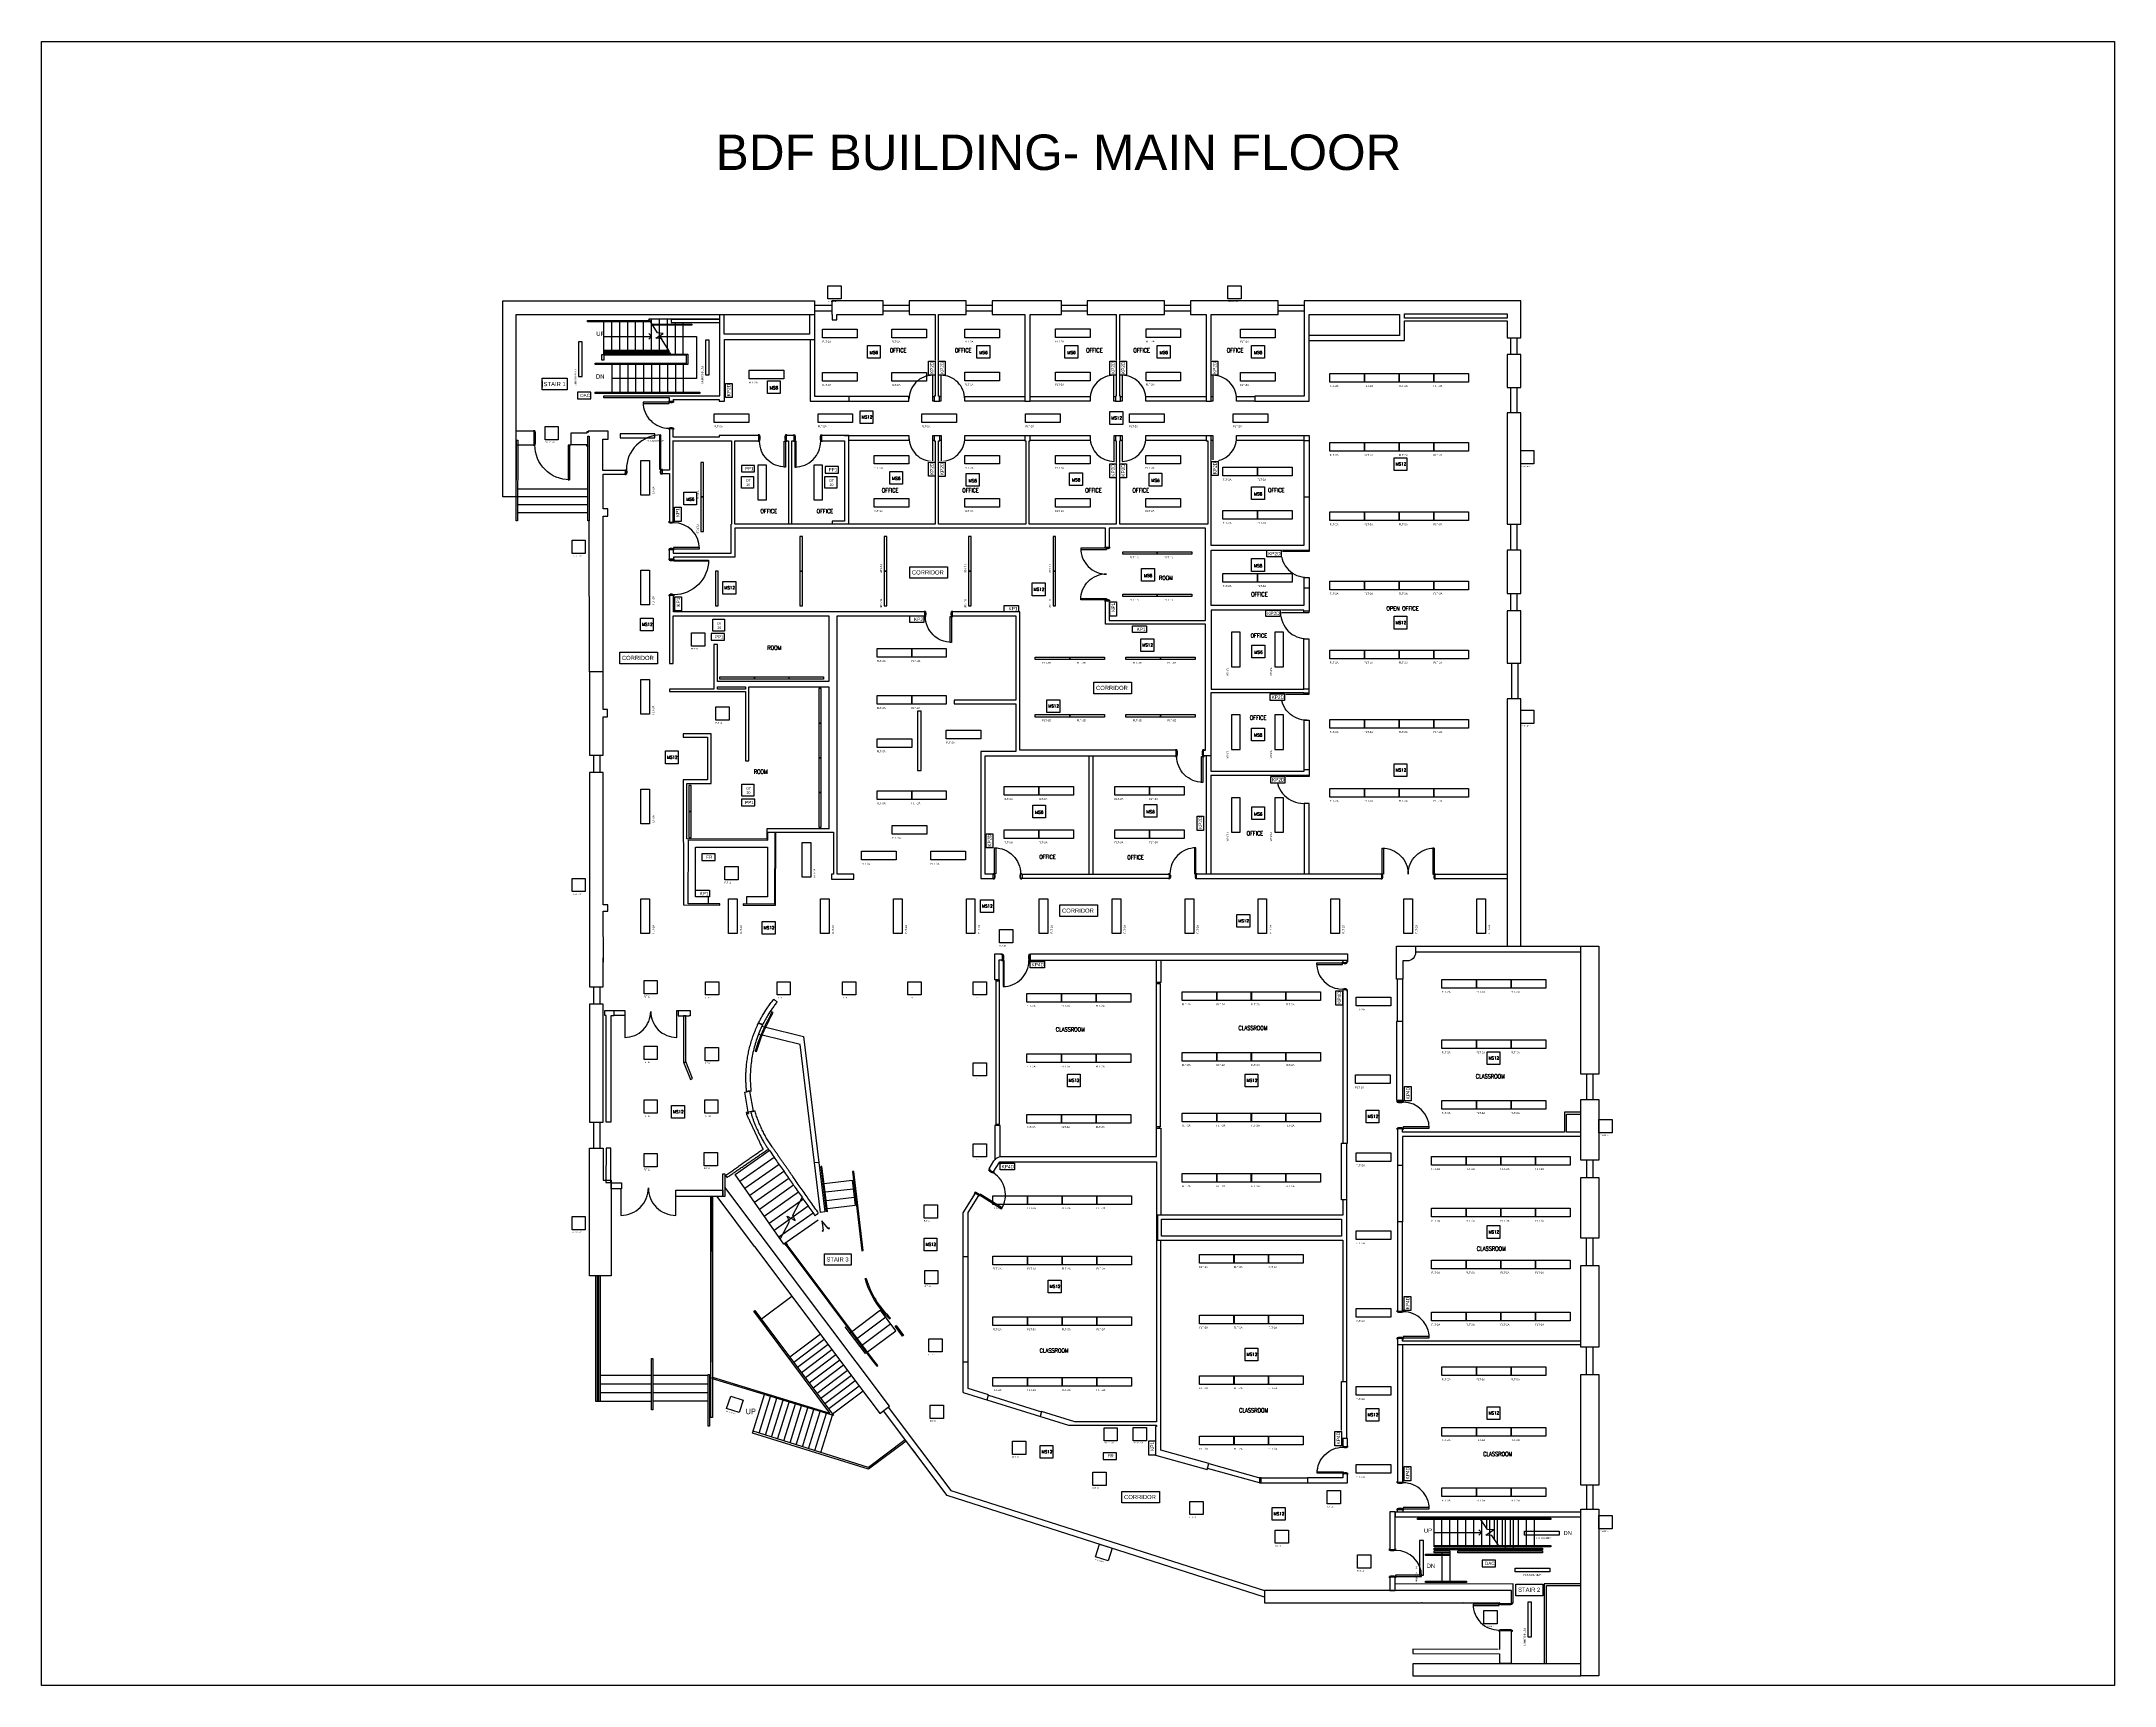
# Model space of a CAD drawing. Header units: feet. Extents: x 0 to 4382, y 0 to 3475.
import ezdxf
from ezdxf.enums import TextEntityAlignment as Align

# ---------------------------------------------------------------- set-up
doc = ezdxf.new("R2018")
doc.units = ezdxf.units.FT
doc.header["$MEASUREMENT"] = 0
doc.layers.get('0').update_dxf_attribs({"color": 255})
for name, color, linetype in [('FLT-FIXTURES', 3, 'Continuous'), ('FLT-NOTES', 7, 'Continuous'), ('FLT-PERIPHERALS', 6, 'Continuous')]:
    doc.layers.add(name, color=color, linetype=linetype)
doc.styles.add('A101 Floor Plan-Level 100$0$Arial', font='arial.ttf', dxfattribs={"height": 147.52994})
doc.styles.add('A101 Floor Plan-Level 100$0$Arial Narrow', font='ARIALN.TTF', dxfattribs={"height": 196.656535})
doc.styles.add('MMM', font='arial.ttf')
doc.styles.add('SC-TEXT', font='romans.shx', dxfattribs={"width": 0.75})
doc.styles.add('SIMPLEX', font='simplex.shx')
doc.styles.get("Standard").update_dxf_attribs({"font": 'arial.ttf'})
doc.styles.add('Style-Arial', font='arial.ttf')

# ---------------------------------------------------------------- blocks, each defined once
blk = doc.blocks.new('FLT-FR')
at = {"layer": 'FLT-FIXTURES', "insert": (9.1, 10.8), "char_height": 6.86, "attachment_point": 1, "bg_fill": 2}
blk.add_mtext('FR', dxfattribs=at)
at = {"layer": 'FLT-FIXTURES'}
blk.add_lwpolyline([(0, 0), (28, 0), (28, 14), (0, 14)], close=True, dxfattribs=at)
blk = doc.blocks.new('FLT-DAC')
at = {"layer": 'FLT-FIXTURES', "insert": (5.9, 10.8), "char_height": 6.86, "attachment_point": 1, "bg_fill": 2}
blk.add_mtext('DAC', dxfattribs=at)
at = {"layer": 'FLT-FIXTURES'}
blk.add_lwpolyline([(0, 0), (28, 0), (28, 14), (0, 14)], close=True, dxfattribs=at)
blk = doc.blocks.new('FLT-2A')
at = {"layer": 'FLT-FIXTURES'}
blk.add_lwpolyline([(0, 18.3), (73.2, 18.3), (73.2, 0), (0, 0)], close=True, dxfattribs=at)
at = {"style": 'Style-Arial', "flags": 12}
blk.add_attdef('FLT-2A', text='', height=4, dxfattribs=at).set_placement((-0.5, -6.1), align=Align.TOP_LEFT)
blk = doc.blocks.new('FLT-8-DUMMY')
at = {"layer": 'FLT-FIXTURES'}
blk.add_lwpolyline([(0, 0), (0, 8), (73.2, 8), (73.2, 0)], close=True, dxfattribs=at)
blk.add_attdef('FLT-8-DUMMY', (18.1, -8.5), '', height=4)
blk = doc.blocks.new('FLT-2B')
at = {"layer": 'FLT-FIXTURES'}
blk.add_lwpolyline([(0, 18.288), (73.152, 18.288), (73.152, 0), (0, 0)], close=True, dxfattribs=at)
blk = doc.blocks.new('FLT-1B')
at = {"layer": 'FLT-FIXTURES'}
blk.add_lwpolyline([(0, 0), (0, 5.3), (73.2, 5.3), (73.2, 0)], close=True, dxfattribs=at)
blk.add_attdef('FLT-1B', (14.7, -8.8), '', height=4)
blk = doc.blocks.new('FLT-1A')
at = {"layer": 'FLT-FIXTURES'}
blk.add_lwpolyline([(0, 0), (0, 5.3), (73.2, 5.3), (73.2, 0)], close=True, dxfattribs=at)
blk = doc.blocks.new('FLT-11')
at = {"layer": 'FLT-FIXTURES'}
blk.add_lwpolyline([(0, 28), (28, 28), (28, 0), (0, 0)], close=True, dxfattribs=at)
blk.add_attdef('FLT-11', (-0.7, -7.2), '', height=3)
blk = doc.blocks.new('FLT-3A')
at = {"layer": 'FLT-FIXTURES'}
blk.add_lwpolyline([(0, 5), (73, 5), (73, 0), (0, 0)], close=True, dxfattribs=at)
blk = doc.blocks.new('FLT-3B')
at = {"layer": 'FLT-FIXTURES'}
blk.add_lwpolyline([(0, 5), (73, 5), (73, 0), (0, 0)], close=True, dxfattribs=at)
blk = doc.blocks.new('FLT-3D')
at = {"layer": 'FLT-FIXTURES'}
blk.add_lwpolyline([(55, 5), (0, 5), (0, 0), (55, 0)], close=True, dxfattribs=at)
blk = doc.blocks.new('FLT-13-DUMMY')
at = {"layer": 'FLT-FIXTURES'}
blk.add_lwpolyline([(0, 28), (28, 28), (28, 0), (0, 0)], close=True, dxfattribs=at)
blk.add_attdef('FLT-13-DUMMY', (0.4, -5.3), '', height=2)
blk = doc.blocks.new('FLT-14-DUMMY')
at = {"layer": 'FLT-FIXTURES'}
blk.add_lwpolyline([(0, 28), (28, 28), (28, 0), (0, 0)], close=True, dxfattribs=at)
blk.add_attdef('FLT-14-DUMMY', (0.2, -6.2), '', height=2)
blk = doc.blocks.new('FLT-MS6')
at = {"layer": 'FLT-PERIPHERALS'}
blk.add_lwpolyline([(0, 27), (27, 27), (27, 0), (0, 0)], close=True, dxfattribs=at)
at = {"layer": 'FLT-PERIPHERALS', "insert": (5, 15.2), "char_height": 6.41, "attachment_point": 1, "style": 'SIMPLEX'}
blk.add_mtext('MS6', dxfattribs=at)
blk = doc.blocks.new('FLT-MS12')
at = {"layer": 'FLT-PERIPHERALS'}
blk.add_lwpolyline([(0, 27), (27, 27), (27, 0), (0, 0)], close=True, dxfattribs=at)
at = {"layer": 'FLT-PERIPHERALS', "insert": (3.1, 16.8), "char_height": 6.21, "attachment_point": 1, "style": 'SIMPLEX'}
blk.add_mtext('MS12', dxfattribs=at)
blk = doc.blocks.new('FLT-KP1')
at = {"layer": 'FLT-PERIPHERALS', "lineweight": 30, "insert": (9.1, 10.5), "char_height": 7.2, "attachment_point": 1, "bg_fill": 2}
blk.add_mtext('KP1', dxfattribs=at)
at = {"layer": 'FLT-PERIPHERALS'}
blk.add_lwpolyline([(0, 14), (30, 14), (30, 0), (0, 0)], close=True, dxfattribs=at)
blk = doc.blocks.new('FLT-KP2')
at = {"layer": 'FLT-PERIPHERALS', "lineweight": 30, "insert": (9.1, 10.5), "char_height": 7.2, "attachment_point": 1, "bg_fill": 2}
blk.add_mtext('KP2', dxfattribs=at)
at = {"layer": 'FLT-PERIPHERALS'}
blk.add_lwpolyline([(0, 14), (30, 14), (30, 0), (0, 0)], close=True, dxfattribs=at)
blk = doc.blocks.new('FLT-KP2D')
at = {"layer": 'FLT-PERIPHERALS', "lineweight": 30, "insert": (2.7, 10.5), "char_height": 7.2, "attachment_point": 1, "bg_fill": 2}
blk.add_mtext('KP2D', dxfattribs=at)
at = {"layer": 'FLT-PERIPHERALS'}
blk.add_lwpolyline([(0, 14), (30, 14), (30, 0), (0, 0)], close=True, dxfattribs=at)
blk = doc.blocks.new('FLT-KP4D')
at = {"layer": 'FLT-PERIPHERALS', "lineweight": 30, "insert": (2.8, 10.3), "char_height": 7.2, "attachment_point": 1, "bg_fill": 2}
blk.add_mtext('KP4D', dxfattribs=at)
at = {"layer": 'FLT-PERIPHERALS'}
blk.add_lwpolyline([(0, 14), (30, 14), (30, 0), (0, 0)], close=True, dxfattribs=at)
blk = doc.blocks.new('FLT-PP1')
at = {"layer": 'FLT-PERIPHERALS', "insert": (7.6, 10.5), "char_height": 6.86, "attachment_point": 1, "bg_fill": 2}
blk.add_mtext('PP1', dxfattribs=at)
at = {"layer": 'FLT-PERIPHERALS'}
blk.add_lwpolyline([(0, 0), (28, 0), (28, 14), (0, 14)], close=True, dxfattribs=at)
blk = doc.blocks.new('FLT-DT10')
at = {"layer": 'FLT-PERIPHERALS', "insert": (9.5, 18.8), "char_height": 5.19, "attachment_point": 1, "bg_fill": 2}
blk.add_mtext('DT', dxfattribs=at)
at = {"layer": 'FLT-PERIPHERALS', "insert": (9.8, 9.9), "char_height": 5.19, "attachment_point": 1, "bg_fill": 2}
blk.add_mtext('10', dxfattribs=at)
at = {"layer": 'FLT-PERIPHERALS'}
blk.add_lwpolyline([(0, 25), (25, 25), (25, 0), (0, 0)], close=True, dxfattribs=at)
blk = doc.blocks.new('FLT-DT20')
at = {"layer": 'FLT-PERIPHERALS', "insert": (9.5, 18.8), "char_height": 5.19, "attachment_point": 1, "bg_fill": 2}
blk.add_mtext('DT', dxfattribs=at)
at = {"layer": 'FLT-PERIPHERALS', "insert": (9.8, 9.9), "char_height": 5.19, "attachment_point": 1, "bg_fill": 2}
blk.add_mtext('20', dxfattribs=at)
at = {"layer": 'FLT-PERIPHERALS'}
blk.add_lwpolyline([(0, 25), (25, 25), (25, 0), (0, 0)], close=True, dxfattribs=at)

msp = doc.modelspace()

# ---------------------------------------------------------------- linework, layer by layer
for p, q in [((1205.5, 2822.6), (1205.5, 2882.2)), ((1222.3, 2822.6), (1222.3, 2882.2)), ((1239.1, 2822.6), (1239.1, 2882.2)), ((1255.9, 2822.6), (1255.9, 2882.2)), ((1272.7, 2822.6), (1272.7, 2882.2)), ((1283.6, 2845.6), (1289.5, 2851.5)), ((1289.5, 2822.6), (1289.5, 2888.9)), ((1306.3, 2822.6), (1306.3, 2888.9)), ((1310.1, 2855.2), (1306.3, 2851.5)), ((1323.1, 2822.6), (1323.1, 2888.9)), ((1339.9, 2814.4), (1339.9, 2880.7)), ((1356.7, 2814.4), (1356.7, 2880.7)), ((1188.7, 2822.6), (1325.6, 2822.6)), ((1205.5, 2792.1), (1205.5, 2733.7)), ((1222.3, 2792.1), (1222.3, 2733.7)), ((1239.1, 2792.1), (1239.1, 2733.7)), ((1255.9, 2792.1), (1255.9, 2733.7)), ((1272.7, 2792.1), (1272.7, 2733.7)), ((1289.5, 2792.1), (1289.5, 2733.7)), ((1306.3, 2792.1), (1306.3, 2733.7)), ((1323.1, 2792.1), (1323.1, 2733.7)), ((1339.9, 2792.1), (1339.9, 2733.7)), ((1356.7, 2792.1), (1356.7, 2733.7)), ((1887.1, 2714.6), (1898.1, 2714.6)), ((2078.6, 2714.6), (2089.7, 2714.6)), ((2270, 2714.6), (2281, 2714.6)), ((2461.5, 2642.2), (2472.6, 2642.2)), ((1116.1, 2621.7), (1116.1, 2548.5)), ((1154.5, 2529), (1006.4, 2529)), ((1154.5, 2495.4), (1006.4, 2495.4)), ((1154.6, 2478.6), (1006.5, 2478.6)), ((2213.5, 1964.9), (2213.5, 1715.2)), ((2222.7, 1715.2), (2222.7, 1964.9)), ((2461.5, 1964.9), (2461.5, 1715.2)), ((2471.6, 1924.3), (2679.3, 1924.3)), ((2472.6, 1715.2), (2472.6, 1924.3)), ((2072.7, 1715.2), (2072.7, 1706)), ((2383.8, 1715.2), (2383.8, 1706)), ((2441.7, 1706), (2441.7, 1715.2)), ((2832.4, 1714.7), (2832.4, 1705.6)), ((2945.2, 1714.7), (2945.2, 1705.6)), ((1180.5, 1476.8), (1180.5, 1440.2)), ((2017.2, 1489.2), (2025.3, 1489.2)), ((2363, 1483.7), (2363, 1486.3)), ((1515.6, 1376.9), (1520.9, 1375.6)), ((1522.9, 1393.6), (1528.4, 1392.3)), ((1357.4, 1317.7), (1371.9, 1281.2)), ((1376.4, 1283), (1362.2, 1318.8)), ((1371.9, 1281.2), (1376.4, 1283)), ((2867.4, 1237.5), (2867.4, 1234.4)), ((2876.6, 1237.5), (2876.6, 1234.4)), ((1167.5, 1136), (1167.5, 1190.9)), ((1180.3, 1190.9), (1180.3, 1136)), ((2023.3, 1183.9), (2023.3, 1186.5)), ((2363, 1178.4), (2363, 1181)), ((2758.5, 1146.4), (2758.5, 522.4)), ((1548.7, 1116.3), (1476.4, 1065.4)), ((1559, 1101.5), (1486.7, 1050.7)), ((1643.1, 1105.6), (1633.9, 1104.5)), ((1569.3, 1086.8), (1497, 1035.9)), ((1579.6, 1072), (1507.3, 1021.1)), ((1589.9, 1057.3), (1517.6, 1006.4)), ((1648.6, 1060.4), (1651.3, 1060.8)), ((1600.3, 1042.5), (1527.9, 991.6)), ((1610.6, 1027.8), (1538.2, 976.9)), ((1620.9, 1013), (1548.6, 962.1)), ((1650.7, 1042.6), (1715.5, 1050.1)), ((1652.9, 1024.7), (1717.6, 1032.3)), ((1631.2, 998.2), (1558.9, 947.4)), ((1175.1, 601), (1175.2, 866.3)), ((1178.1, 601), (1178.2, 866.3)), ((1180.9, 866.3), (1180.8, 601)), ((1586.1, 822.5), (1521.8, 774.3)), ((1784.5, 778.8), (1719.9, 730.3)), ((1795.3, 764.4), (1730.7, 715.9)), ((1805, 758.3), (1807.2, 759.9)), ((1646.3, 742.4), (1581.9, 694)), ((1654.5, 731.5), (1590.1, 683.1)), ((1662.7, 720.6), (1598.3, 672.2)), ((1670.9, 709.6), (1606.5, 661.2)), ((3253.6, 720), (2866.5, 720)), ((1679.1, 698.7), (1614.7, 650.3)), ((1687.3, 687.8), (1622.9, 639.4)), ((1695.5, 676.9), (1631.1, 628.5)), ((1703.8, 665.9), (1639.3, 617.5)), ((1756.8, 690.8), (1754.6, 689.2)), ((1289.5, 655), (1180.8, 655)), ((1289.5, 637), (1180.8, 637.1)), ((1289.5, 619), (1181.1, 619)), ((1409.2, 655), (1292.2, 655)), ((1409.4, 637), (1292.2, 637)), ((1409.4, 619), (1292.2, 619)), ((1712, 655), (1647.5, 606.6)), ((1720.2, 644.1), (1655.7, 595.7)), ((1728.4, 633.1), (1664, 584.7)), ((1736.6, 622.2), (1672.2, 573.8)), ((1409.4, 601), (1292.2, 601)), ((1414.3, 603.2), (1411.7, 603.2)), ((1414.2, 584.8), (1411.7, 584.8)), ((1543.1, 525.1), (1567.5, 603.1)), ((1556.1, 521), (1580.6, 599.2)), ((1569.2, 516.9), (1593.7, 595.2)), ((1582.2, 512.9), (1606.8, 591.3)), ((1595.3, 508.8), (1619.8, 587.3)), ((1608.3, 504.7), (1632.9, 583.4)), ((1621.4, 500.6), (1646, 579.4)), ((1634.4, 496.5), (1659.1, 575.5)), ((1647.4, 492.5), (1672.2, 571.5)), ((1847.9, 490.7), (1840.3, 500)), ((2861.2, 367.5), (3253.6, 367.5)), ((2960.3, 296.1), (2960.3, 350.8)), ((2977.1, 296.1), (2977.1, 350.8)), ((2993.9, 296.1), (2993.9, 350.8)), ((3010.7, 296.1), (3010.7, 350.8)), ((3027.5, 296.1), (3027.5, 350.8)), ((3044.3, 296.1), (3044.3, 356.4)), ((3054.8, 332.6), (3054.8, 350.8)), ((3061.1, 296.1), (3061.1, 356.4)), ((3071.6, 308.3), (3071.6, 350.8)), ((3077.9, 296.1), (3077.9, 356.4)), ((3088.4, 296.1), (3088.4, 350.8)), ((3094.7, 290.4), (3094.7, 356.4)), ((3105.2, 296.1), (3105.2, 350.8)), ((3111.5, 290.4), (3111.5, 356.4)), ((3122, 296.1), (3122, 350.8)), ((3138.8, 296.1), (3138.8, 350.8)), ((3155.6, 296.1), (3155.6, 350.8)), ((3038.4, 317.5), (3044.3, 323.4)), ((3054.8, 317.9), (3054.8, 319)), ((2960.3, 280.8), (2960.3, 277.8)), ((2960.3, 275.1), (2960.3, 220.5)), ((3084, 286.6), (3084, 290.4))]:
    msp.add_line(p, q)
for points in [[(1433.4, 2898.1), (1433.4, 2887.2), (1330.7, 2887.2), (1330.7, 2880.7), (1434.1, 2880.7)], [(1623.5, 2898.1), (1623.5, 2856), (1443.3, 2856), (1443.3, 2898.1)], [(1634.2, 2917.5), (1670.8, 2917.5)], [(1670.8, 2904.6), (1634.2, 2904.6)], [(1779.3, 2917.5), (1834.1, 2917.5)], [(1834.1, 2904.6), (1779.3, 2904.6)], [(2089.7, 2724.9), (2216.6, 2724.9), (2216.6, 2714.4), (2089.7, 2714.4), (2089.7, 2725.6), (2089.6, 2725.6), (2089.6, 2898.1), (2155.7, 2898.1), (2155.7, 2926.5), (2009.2, 2926.5), (2009.2, 2898.1), (2078.6, 2898.1), (2078.6, 2714.4), (1951.5, 2714.4), (1951.5, 2724.9), (2078.6, 2724.9)], [(1954.3, 2917.5), (2009.2, 2917.5)], [(2009.2, 2904.6), (1954.3, 2904.6)], [(2155.7, 2917.5), (2210.6, 2917.5)], [(2210.6, 2904.6), (2155.7, 2904.6)], [(2461.5, 2714.6), (2472.6, 2714.6), (2472.6, 2898.1), (2614, 2898.1), (2614, 2926.5), (2428.7, 2926.5), (2428.7, 2898.1), (2461.5, 2898.1), (2461.5, 2725.6), (2461.5, 2725.6), (2461.5, 2714.4), (2334.4, 2714.4), (2334.4, 2724.9), (2461.5, 2724.9)], [(2373.8, 2917.5), (2428.7, 2917.5)], [(2428.7, 2904.6), (2373.8, 2904.6)], [(2679.6, 2842.8), (2881.1, 2842.8), (2881.1, 2884.7), (3098.2, 2884.7), (3098.2, 2848.8), (3126.6, 2848.8), (3126.6, 2926.5), (2668.8, 2926.5), (2668.8, 2725.6), (2564.4, 2725.6), (2564.4, 2714.4), (2526.1, 2714.4), (2526.1, 2724.9), (2564.4, 2724.9)], [(2564.4, 2714.6), (2679.6, 2714.6), (2679.6, 2898.1), (2870.4, 2898.1), (2870.4, 2853.5), (2679.6, 2853.5)], [(2614, 2917.5), (2668.8, 2917.5)], [(2668.8, 2904.6), (2614, 2904.6)], [(1290.6, 2877.7), (1374.7, 2877.7), (1374.7, 2875), (1292.3, 2875)], [(3105.6, 2813.3), (3105.6, 2848.8)], [(3118.4, 2848.8), (3118.4, 2813.3)], [(1335.2, 2718.4), (1432.6, 2718.4), (1432.6, 2714.8), (1443.6, 2714.8), (1443.6, 2845.2), (1634.2, 2845.2)], [(1625, 2845.2), (1625, 2714.6), (1706.6, 2714.6)], [(1884.1, 2724.9), (1887.1, 2724.9)], [(1898.1, 2724.9), (1901.1, 2724.9)], [(2267, 2724.9), (2270, 2724.9)], [(2281, 2724.9), (2284, 2724.9)], [(3105.6, 2690.1), (3105.6, 2743.3)], [(3118.4, 2743.3), (3118.4, 2690.1)], [(1271.7, 2712.4), (1271.7, 2709.7), (1326.6, 2709.7), (1326.6, 2715.4), (1327.6, 2715.4)], [(1327.6, 2715.2), (1326.8, 2715.2), (1326.8, 2712.6), (1329.7, 2712.6), (1329.7, 2711.8), (1333.4, 2711.8), (1333.4, 2712.6), (1335.8, 2712.6), (1335.8, 2715.2), (1335, 2715.2)], [(1003.7, 2622.7), (1041.4, 2622.7), (1041.4, 2651), (1003.7, 2651)], [(1039.9, 2622.7), (1039.9, 2621.7), (1042.9, 2621.7), (1042.9, 2624.7), (1043.7, 2624.7), (1043.7, 2649.6), (1042.9, 2649.6), (1042.9, 2652), (1039.9, 2652), (1039.9, 2651)], [(1040.1, 2651), (1040.1, 2651.8), (1042.7, 2651.8), (1042.7, 2649.4), (1043.5, 2649.4), (1043.5, 2624.8), (1042.7, 2624.8), (1042.7, 2621.9), (1040.1, 2621.9), (1040.1, 2622.7)], [(1155.6, 2649.7), (1152.6, 2649.7), (1152.6, 2647.3), (1151.9, 2647.3)], [(1312.5, 2561.7), (1312.5, 2560.7), (1309.5, 2560.7), (1309.5, 2563.1), (1308.7, 2563.1), (1308.7, 2567.1), (1309.5, 2567.1), (1309.5, 2643.3)], [(1312.3, 2561.5), (1327.6, 2561.5), (1327.6, 2459.3), (1335, 2459.3), (1335, 2631.2)], [(1327.6, 2654.5), (1326.6, 2654.5), (1326.6, 2657.5)], [(1335, 2654.7), (1335.8, 2654.7), (1335.8, 2657.3), (1333.4, 2657.3), (1333.4, 2658.1), (1329.7, 2658.1), (1329.7, 2657.3), (1326.8, 2657.3), (1326.8, 2654.7), (1327.6, 2654.7)], [(1334, 2631.2), (1458.2, 2631.2), (1458.2, 2455)], [(1514.9, 2631.2), (1514.9, 2630.2), (1517.9, 2630.2), (1517.9, 2633.2), (1518.6, 2633.2), (1518.6, 2640.8), (1517.9, 2640.8), (1517.9, 2643.2), (1514.9, 2643.2), (1514.9, 2642.2)], [(1515, 2642.2), (1515, 2643), (1517.7, 2643), (1517.7, 2640.6), (1518.5, 2640.6), (1518.5, 2633.4), (1517.7, 2633.4), (1517.7, 2630.4), (1515, 2630.4), (1515, 2631.2)], [(1572.8, 2575.3), (1570.1, 2575.3), (1570.1, 2630.2), (1575.8, 2630.2), (1575.8, 2631.2)], [(1575.6, 2631.2), (1575.6, 2630.4), (1572.9, 2630.4), (1572.9, 2633.4), (1572.2, 2633.4), (1572.2, 2640.6), (1572.9, 2640.6), (1572.9, 2643), (1575.6, 2643), (1575.6, 2642.2)], [(1586.2, 2455), (1586.2, 2631.2), (1590.7, 2631.2), (1590.7, 2642.2), (1574.3, 2642.2), (1574.3, 2631.2), (1578.8, 2631.2), (1578.8, 2455)], [(1589.2, 2642.2), (1589.2, 2643.2), (1592.2, 2643.2), (1592.2, 2640.8), (1593, 2640.8), (1593, 2633.2), (1592.2, 2633.2), (1592.2, 2575.3), (1594.9, 2575.3), (1594.9, 2630.2), (1589.2, 2630.2), (1589.2, 2631.2)], [(1589.4, 2631.2), (1589.4, 2630.4), (1592, 2630.4), (1592, 2633.4), (1592.8, 2633.4), (1592.8, 2640.6), (1592, 2640.6), (1592, 2643), (1589.4, 2643), (1589.4, 2642.2)], [(1649.9, 2642.2), (1649.9, 2643), (1647.3, 2643), (1647.3, 2640.6), (1646.5, 2640.6), (1646.5, 2633.4), (1647.3, 2633.4), (1647.3, 2630.4), (1649.9, 2630.4), (1649.9, 2631.2)], [(1650.1, 2631.2), (1650.1, 2630.2), (1647.1, 2630.2)], [(1706.6, 2642.2), (1648.6, 2642.2), (1648.6, 2631.2), (1697.4, 2631.2), (1697.4, 2460.8), (1671.6, 2460.8), (1671.6, 2455)], [(1696.6, 2642.2), (1696.6, 2642.4), (1650.1, 2642.4)], [(1697.2, 2642.2), (1697.2, 2642.4), (1833.7, 2642.4), (1833.7, 2631.9), (1706.6, 2631.9)], [(1706.6, 2455), (1706.6, 2631.2), (1706.6, 2631.2), (1706.6, 2642.4)], [(1887.1, 2631.9), (1884.1, 2631.9)], [(2078.6, 2642.4), (2078.6, 2631.2), (2080.4, 2631.2), (2080.4, 2455), (1896.3, 2455), (1896.3, 2631.2), (1898.6, 2631.2), (1898.6, 2642.4)], [(1901.6, 2631.9), (1898.6, 2631.9)], [(2078.6, 2631.9), (1952, 2631.9), (1952, 2642.4), (2216.7, 2642.4), (2216.7, 2631.9), (2089.6, 2631.9)], [(2270.1, 2642.4), (2270.1, 2631.2), (2271.9, 2631.2), (2271.9, 2455), (2087.8, 2455), (2087.8, 2631.2), (2089.6, 2631.2), (2089.6, 2642.4)], [(2270.1, 2631.9), (2267.1, 2631.9)], [(2461.5, 2642.4), (2461.5, 2631.2), (2465.1, 2631.2), (2465.1, 2455), (2279.3, 2455), (2279.3, 2631.2), (2281.1, 2631.2), (2281.1, 2642.4)], [(2284.1, 2631.9), (2281.1, 2631.9)], [(2679.3, 2511.8), (2668.3, 2511.8), (2668.3, 2409.3), (2472.6, 2409.3), (2472.6, 2642.4)], [(2475.6, 2631.9), (2472.6, 2631.9)], [(2668.8, 2511.8), (2668.8, 2631.8), (2679.3, 2631.8)], [(1154.9, 2620.4), (1154.9, 2619.6), (1152.8, 2619.6), (1152.8, 2622.6), (1119.1, 2622.6)], [(1233.3, 2568.1), (1233.3, 2569), (1236.3, 2569)], [(1233.5, 2560.6), (1233.5, 2559.9), (1236.1, 2559.9), (1236.1, 2562.3), (1236.9, 2562.3), (1236.9, 2565.9), (1236.1, 2565.9), (1236.1, 2568.9), (1233.5, 2568.9), (1233.5, 2568.1)], [(1158.2, 2142.5), (1158.3, 1966.4), (1187.2, 1966.5), (1187.2, 2047.5), (1196.5, 2047.5), (1196.4, 2063.1), (1187.1, 2063.1), (1187.1, 2142.5), (1158.2, 2142.5), (1157.6, 2461.9)], [(1335, 2460.8), (1336, 2460.8), (1336, 2457.8), (1333, 2457.8), (1333, 2457), (1329, 2457), (1329, 2457.8), (1326.6, 2457.8), (1326.6, 2460.8), (1327.6, 2460.8)], [(1327.6, 2460.6), (1326.8, 2460.6), (1326.8, 2458), (1329.2, 2458), (1329.2, 2457.2), (1332.8, 2457.2), (1332.8, 2458), (1335.8, 2458), (1335.8, 2460.6), (1335, 2460.6)], [(2472.6, 1964.9), (2456.1, 1964.9), (2456.1, 1976.9), (2460.6, 1976.9), (2460.6, 2243.6), (2249.1, 2243.6), (2249.1, 2292.7), (2256.6, 2292.7), (2256.6, 2251.1), (2460.6, 2251.1), (2460.6, 2446.6), (2256.6, 2446.6), (2256.6, 2405.5), (2249.1, 2405.5), (2249.1, 2446.6), (1465.6, 2446.6), (1465.6, 2384.9), (1336, 2384.9), (1336, 2380.4), (1327.6, 2380.4), (1327.6, 2401.4), (1335, 2401.4), (1335, 2393.3), (1458.1, 2393.3), (1458.1, 2455)], [(3105.6, 2399.9), (3105.6, 2454.6)], [(3118.4, 2454.6), (3118.4, 2399.9)], [(1327.6, 2399.9), (1326.6, 2399.9), (1326.6, 2402.9), (1329, 2402.9), (1329, 2403.7), (1333, 2403.7), (1333, 2402.9), (1390.9, 2402.9), (1390.9, 2405.6), (1336, 2405.6), (1336, 2399.9), (1335, 2399.9)], [(1335, 2400.1), (1335.8, 2400.1), (1335.8, 2402.7), (1332.8, 2402.7), (1332.8, 2403.5), (1329.2, 2403.5), (1329.2, 2402.7), (1326.8, 2402.7), (1326.8, 2400.1), (1327.6, 2400.1)], [(1336, 2381.7), (1336.7, 2381.7), (1336.7, 2379.1), (1333.8, 2379.1), (1333.8, 2378.3), (1329.2, 2378.3), (1329.2, 2379.1), (1326.8, 2379.1), (1326.8, 2381.7), (1327.6, 2381.7)], [(1410.1, 2378.9), (1410.1, 2376.2), (1336.9, 2376.2), (1336.9, 2381.9), (1336, 2381.9)], [(2249.1, 2407), (2248.2, 2407), (2248.2, 2404)], [(2251.3, 2404), (2251.3, 2404.2), (2248.4, 2404.2), (2248.4, 2406.8), (2249.1, 2406.8)], [(2251.5, 2403.2), (2255.1, 2403.2), (2255.1, 2404), (2257.5, 2404), (2257.5, 2407), (2256.6, 2407)], [(2256.6, 2406.8), (2257.4, 2406.8), (2257.4, 2404.2), (2255, 2404.2), (2255, 2403.4), (2251.5, 2403.4)], [(2679.3, 2319.6), (2668.3, 2319.6), (2668.3, 2282.5), (2472.6, 2282.5), (2472.6, 2400.1), (2668.3, 2400.1), (2668.3, 2400), (2679.3, 2400)], [(2668.8, 2397), (2668.8, 2400)], [(2668.8, 2319.6), (2668.8, 2342.1), (2679.3, 2342.1), (2679.3, 2270.5), (2668.3, 2270.5)], [(1336, 2302.7), (1336.9, 2302.7), (1336.9, 2305.7), (1334, 2305.7), (1334, 2306.5), (1329, 2306.5), (1329, 2305.7), (1326.6, 2305.7), (1326.6, 2302.7), (1327.6, 2302.7)], [(1327.6, 2302.9), (1326.8, 2302.9), (1326.8, 2305.5), (1329.2, 2305.5), (1329.2, 2306.3), (1333.8, 2306.3), (1333.8, 2305.5), (1336.7, 2305.5), (1336.7, 2302.9), (1336, 2302.9)], [(1664.3, 1811), (1533.4, 1811), (1533.4, 1789.2), (1364.3, 1789.6), (1364.2, 1906.7), (1415.5, 1906.8), (1415.4, 2011.6), (1356.6, 2011.6), (1356.6, 2004.2), (1407.9, 2004.2), (1408, 1914.2), (1356.7, 1914.2), (1357.1, 1649.9), (1434.1, 1649.7), (1434.1, 1652), (1367.1, 1652.1), (1367.4, 1787.3), (1535.5, 1786.9), (1535.5, 1803.6), (1674.4, 1803.6), (1674.4, 1715.2), (1669.8, 1715.2), (1669.8, 1704.2), (1716.9, 1704.2), (1716.9, 1715.2), (1681.9, 1715.2), (1681.9, 2260.7), (1867, 2260.7), (1867, 2269.1), (1336, 2269.1), (1336, 2304.2), (1327.6, 2304.2), (1327.6, 2160.1), (1335, 2160.1), (1335, 2260.7), (1664.3, 2260.7), (1664.3, 2122.2), (1428.6, 2122.2), (1428.6, 2200.1), (1421.1, 2200.1), (1421.1, 2105.7), (1327.6, 2105.7), (1327.6, 2100.9), (1488, 2100.9), (1488, 1954.4), (1495.4, 1954.4), (1495.4, 2111.1), (1664.3, 2111.1), (1664.3, 1810.1)], [(2196.6, 2295), (2196.6, 2297.7), (2251.5, 2297.7), (2251.5, 2295)], [(2251.1, 2295), (2251.1, 2294.2), (2248.2, 2294.2), (2248.2, 2291.2), (2249.1, 2291.2)], [(2249.1, 2291.4), (2248.4, 2291.4), (2248.4, 2294), (2251.3, 2294), (2251.3, 2294.8), (2255, 2294.8), (2255, 2294), (2257.4, 2294), (2257.4, 2291.4), (2256.6, 2291.4)], [(3105.6, 2271.5), (3105.6, 2308.2)], [(3118.4, 2308.2), (3118.4, 2271.5)], [(1865.5, 2260.7), (1865.5, 2259.7), (1868.5, 2259.7), (1868.5, 2262.7), (1869.3, 2262.7), (1869.3, 2267.7), (1868.5, 2267.7), (1868.5, 2270.1), (1865.5, 2270.1), (1865.5, 2269.1)], [(1865.7, 2269.1), (1865.7, 2269.9), (1868.3, 2269.9), (1868.3, 2267.5), (1869.1, 2267.5), (1869.1, 2262.9), (1868.3, 2262.9), (1868.3, 2259.9), (1865.7, 2259.9), (1865.7, 2260.7)], [(1923.4, 2204.8), (1920.7, 2204.8), (1920.7, 2259.7), (1926.4, 2259.7), (1926.4, 2260.7)], [(1926.2, 2260.7), (1926.2, 2259.9), (1923.6, 2259.9), (1923.6, 2262.9), (1922.8, 2262.9), (1922.8, 2267.5), (1923.6, 2267.5), (1923.6, 2269.9), (1926.2, 2269.9), (1926.2, 2269.1)], [(2668.3, 2267.5), (2668.3, 2273.3), (2472.6, 2273.3), (2472.6, 2106.2), (2668.3, 2106.2)], [(3099.3, 2161), (3099.3, 2160.9)], [(3107.7, 2085.2), (3107.7, 2160.9)], [(3120.5, 2160.9), (3120.5, 2085.2)], [(2668.3, 1935.3), (2668.3, 1931.7), (2472.6, 1931.7), (2472.6, 2098.8), (2668.3, 2098.8)], [(2668.8, 2095.2), (2668.8, 2098.2), (2679.3, 2098.2)], [(3126.6, 1562.7), (3126.6, 2085.2), (3098.2, 2085.2), (3098.2, 1562.7)], [(2396.7, 1964.9), (2396.7, 1963.9), (2399.7, 1963.9), (2399.7, 1966.8), (2400.5, 1966.8), (2400.5, 1975.4), (2399.7, 1975.4), (2399.7, 1977.8), (2396.7, 1977.8), (2396.7, 1976.9)], [(2396.9, 1976.9), (2396.9, 1977.6), (2399.5, 1977.6), (2399.5, 1975.2), (2400.3, 1975.2), (2400.3, 1967), (2399.5, 1967), (2399.5, 1964.1), (2396.9, 1964.1), (2396.9, 1964.9)], [(2457.4, 1964.9), (2457.4, 1964.1), (2454.8, 1964.1), (2454.8, 1967), (2454, 1967), (2454, 1975.2), (2454.8, 1975.2), (2454.8, 1977.6), (2457.4, 1977.6), (2457.4, 1976.9)], [(1187.8, 1528.8), (1187.5, 1636.7), (1196.8, 1636.7), (1196.8, 1649.8), (1187.5, 1649.8), (1187.3, 1929.9), (1158.3, 1929.8), (1158.7, 1533.4), (1158.6, 1476.8), (1187.5, 1476.8), (1187.6, 1538)], [(1167.3, 1929.8), (1167.3, 1966.4)], [(1180.1, 1966.4), (1180.2, 1929.8)], [(2454.6, 1909), (2451.9, 1909), (2451.9, 1963.9), (2457.6, 1963.9), (2457.6, 1964.9)], [(2668.8, 1921.3), (2668.8, 1924.3)], [(2679.3, 1715.2), (2679.3, 1864.6), (2668.8, 1864.6), (2668.8, 1715.2)], [(1549.9, 1803.6), (1549.5, 1651.7), (1483.1, 1651.9), (1483.1, 1649.6), (1551.8, 1649.4), (1552.1, 1803.6)], [(1410.1, 1652), (1410.1, 1667), (1382.1, 1667.1), (1382.4, 1772.3), (1534.8, 1771.9), (1534.5, 1666.7), (1490.5, 1666.8), (1490.5, 1651.8)], [(2440.2, 1770.6), (2437.5, 1770.6), (2437.5, 1715.7), (2443.2, 1715.7), (2443.2, 1714.7)], [(2833.9, 1770.1), (2836.6, 1770.1), (2836.6, 1715.2), (2440.2, 1715.2)], [(2943.7, 1770.1), (2941, 1770.1), (2941, 1715.2), (3098.2, 1715.2)], [(2011.8, 1715.5), (2014.5, 1715.5), (2014.5, 1712.6), (2015.2, 1712.6), (2015.2, 1707.9), (2014.5, 1707.9), (2014.5, 1705.5), (2011.8, 1705.5), (2011.8, 1715.5)], [(2072.5, 1715.2), (2072.5, 1715.7), (2069.5, 1715.7), (2069.5, 1712.7), (2068.8, 1712.7), (2068.8, 1707.8), (2069.5, 1707.8), (2069.5, 1705.4), (2072.5, 1705.4), (2072.5, 1706)], [(2385.3, 1706), (2072.4, 1706), (2072.4, 1705.5), (2069.7, 1705.5), (2069.7, 1707.9), (2068.9, 1707.9), (2068.9, 1712.6), (2069.7, 1712.6), (2069.7, 1715.5), (2072.4, 1715.5), (2072.4, 1715.2), (2385.3, 1715.2)], [(2382.3, 1714.7), (2382.3, 1715.7), (2385.3, 1715.7), (2385.3, 1712.7), (2386.1, 1712.7), (2386.1, 1707.8), (2385.3, 1707.8), (2385.3, 1705.4), (2382.3, 1705.4), (2382.3, 1706.3)], [(2382.5, 1706.3), (2382.5, 1705.5), (2385.1, 1705.5), (2385.1, 1707.9), (2385.9, 1707.9), (2385.9, 1712.6), (2385.1, 1712.6), (2385.1, 1715.5), (2382.5, 1715.5), (2382.5, 1714.7)], [(2443, 1714.7), (2443, 1715.5), (2440.4, 1715.5), (2440.4, 1712.6), (2439.6, 1712.6), (2439.6, 1707.9), (2440.4, 1707.9), (2440.4, 1705.5), (2443, 1705.5), (2443, 1706.3)], [(2830.9, 1715.2), (2830.9, 1714.3)], [(2831.1, 1714.3), (2831.1, 1715), (2833.7, 1715), (2833.7, 1712.1), (2834.5, 1712.1), (2834.5, 1707.5), (2833.7, 1707.5), (2833.7, 1705.1), (2831.1, 1705.1), (2831.1, 1705.9)], [(2946.5, 1714.3), (2946.5, 1715), (2943.9, 1715), (2943.9, 1712.1), (2943.1, 1712.1), (2943.1, 1707.5), (2943.9, 1707.5), (2943.9, 1705.1), (2946.5, 1705.1), (2946.5, 1705.9)], [(2946.7, 1715.2), (2946.7, 1714.3)], [(2440.2, 1706), (2833.9, 1706)], [(2943.7, 1706), (3098.2, 1706)], [(2017.2, 1186.5), (2025.3, 1186.5), (2025.3, 1491.9), (2015, 1491.9), (2015, 1546.7), (2030.9, 1546.7), (2030.9, 1533.4), (2023.3, 1533.4), (2023.3, 1491.9)], [(2090.3, 1545.4), (2087.3, 1545.4), (2087.3, 1543), (2086.5, 1543), (2086.5, 1535.4), (2087.3, 1535.4), (2087.3, 1532.4), (2090.3, 1532.4), (2090.3, 1546.7), (2760.8, 1546.7), (2760.8, 1529.7), (2758.5, 1529.7)], [(2090.3, 1544.4), (2090.1, 1544.4), (2090.1, 1545.2), (2087.5, 1545.2), (2087.5, 1542.8), (2086.7, 1542.8), (2086.7, 1535.5), (2087.5, 1535.5), (2087.5, 1532.6), (2090.1, 1532.6), (2090.1, 1533.4), (2760.8, 1533.4)], [(3253.6, 1549.9), (2904.6, 1549.9)], [(2017.2, 1491.9), (2017.2, 1183.9)], [(2026.4, 1118.1), (2356.9, 1118.1), (2356.9, 1533.4)], [(2032.4, 1477.5), (2035.1, 1477.5), (2035.1, 1532.4), (2029.4, 1532.4), (2029.4, 1533.4)], [(2366, 1533.4), (2366, 1486.3), (2356.9, 1486.3)], [(2695.2, 1526.8), (2695.2, 1524.1), (2750.1, 1524.1), (2750.1, 1529.8), (2751, 1529.8)], [(2751, 1529.7), (2750.3, 1529.7), (2750.3, 1527), (2753.2, 1527), (2753.2, 1526.2), (2756.9, 1526.2), (2756.9, 1527), (2759.3, 1527), (2759.3, 1529.7)], [(2866.5, 1403.3), (2866.5, 1493.3)], [(2877, 1493.3), (2877, 1403.3)], [(1167.6, 1440.2), (1167.6, 1476.8)], [(2356.9, 1483.7), (2364.4, 1483.7), (2364.4, 1181), (2356.9, 1181)], [(2758.5, 1026.4), (2748, 1026.4), (2748, 1146.4), (2760.8, 1146.4), (2760.8, 1468.9), (2758.5, 1468.9), (2758.5, 1470.4), (2751, 1470.4), (2751, 1146.4)], [(2751, 1468.9), (2750.1, 1468.9), (2750.1, 1471.9)], [(2758.5, 1469.1), (2759.3, 1469.1), (2759.3, 1471.8), (2756.9, 1471.8), (2756.9, 1472.5), (2753.2, 1472.5), (2753.2, 1471.8), (2750.3, 1471.8), (2750.3, 1469.1), (2751, 1469.1)], [(1232.8, 1416.1), (1210.1, 1416.1)], [(1345.7, 1426.8), (1345.7, 1415.7), (1369.2, 1415.8)], [(2877.5, 1237.5), (2877.5, 1403.3), (2864.2, 1403.3), (2864.2, 1237.5), (2877.5, 1237.5), (2877.5, 1234.4), (2866.5, 1234.4), (2866.5, 1237.5)], [(1531, 1391.6), (1610.9, 1371.7), (1655.7, 1001.1), (1646.6, 1000), (1603.6, 1354.9), (1523.6, 1374.9)], [(3266.4, 1238.6), (3266.4, 1292.3)], [(3279.2, 1292.3), (3279.2, 1238.6)], [(1486.4, 1254.3), (1496.7, 1256.1), (1504.2, 1213.7), (1493.8, 1211.9), (1486.4, 1254.3)], [(2877.5, 1235.9), (2878.5, 1235.9), (2878.5, 1232.9), (2875.5, 1232.9), (2875.5, 1232.1), (2867.9, 1232.1), (2867.9, 1232.9), (2865.5, 1232.9), (2865.5, 1235.9), (2866.5, 1235.9)], [(2866.5, 1235.7), (2865.7, 1235.7), (2865.7, 1233.1), (2868.1, 1233.1), (2868.1, 1232.3), (2875.4, 1232.3), (2875.4, 1233.1), (2878.3, 1233.1), (2878.3, 1235.7), (2877.5, 1235.7)], [(3253.6, 1212), (3219, 1212), (3219, 1169.3), (2876.6, 1169.3), (2876.6, 1176.5), (2866.5, 1176.5), (2866.5, 791.4), (2876.6, 791.4), (2876.6, 979.8)], [(3253.6, 1169.3), (3223.8, 1169.3), (3223.8, 1207.6), (3253.6, 1207.6)], [(2356.9, 1178.4), (2366, 1178.4), (2366, 993.9)], [(2866.5, 1175), (2865.5, 1175), (2865.5, 1178), (2867.9, 1178), (2867.9, 1178.8), (2875.5, 1178.8), (2875.5, 1178), (2933.4, 1178), (2933.4, 1180.7), (2878.5, 1180.7), (2878.5, 1175), (2877.5, 1175), (2877.5, 1175.2), (2878.3, 1175.2), (2878.3, 1177.8), (2875.4, 1177.8), (2875.4, 1178.6), (2868.1, 1178.6), (2868.1, 1177.8), (2865.7, 1177.8), (2865.7, 1175.2), (2866.5, 1175.2)], [(3253.6, 1160.2), (2876.6, 1160.2), (2876.6, 1099.8)], [(1203.9, 866.3), (1158.3, 866.3), (1158.5, 1136), (1187.4, 1136), (1187.3, 1068.4), (1204, 1068.4), (1203.9, 866.2)], [(1641.5, 983.5), (1569.2, 932.6), (1466.1, 1080.2), (1538.4, 1131)], [(2866.5, 1099.8), (2877, 1099.8), (2877, 979.8), (2866.5, 979.8)], [(3266.4, 1073.9), (3266.4, 1110.4)], [(3279.2, 1110.4), (3279.2, 1073.9)], [(1204, 1062.5), (1226.1, 1062.5), (1226.1, 1049.7), (1204, 1049.7), (1204, 1062.5)], [(1654.1, 1061.1), (1713.4, 1068), (1719.7, 1014.4), (1655, 1006.8)], [(1717.1, 1061.8), (1719.8, 1062.1)], [(2004.8, 1091.2), (2004.2, 1091.6), (2002.8, 1089.4), (2004.8, 1088.1), (2004.4, 1087.4), (2009, 1084.6), (2009.4, 1085.2), (2011.9, 1083.7), (2013.3, 1085.9), (2012.6, 1086.3)], [(2012.7, 1086.5), (2013.5, 1086), (2012, 1083.4)], [(1415.9, 1034), (1414.2, 566.2), (1411.7, 566.2)], [(1561.7, 943.4), (1581.2, 980.8), (1576.3, 992), (1593.2, 983.2), (1588.2, 994.3), (1607.8, 1031.7)], [(1722.3, 1041.3), (1719.6, 1041)], [(1719.7, 1040.3), (1722.3, 1040.6)], [(1958.7, 906.6), (1958.7, 1000.1), (1981.3, 1036.1), (1973.5, 1041), (1947.5, 999.4)], [(1972.7, 1039.7), (1971.9, 1040.2), (1973.4, 1042.8), (1975.5, 1041.5), (1975.9, 1042.2), (1980.8, 1039.1), (1980.4, 1038.4), (2029.4, 1007.8)], [(1980.6, 1035), (1981.2, 1034.6), (1982.6, 1036.8), (1980.1, 1038.4), (1980.5, 1039), (1976, 1041.9), (1975.5, 1041.2), (1973.5, 1042.5), (1972.1, 1040.3), (1972.8, 1039.9)], [(2751, 1026.4), (2751, 993.9), (2359.2, 993.9), (2359.2, 941.1), (2751, 941.1), (2751, 642.4)], [(1662.9, 966), (1649.6, 982.3), (1652.4, 962.7)], [(1730.1, 974.5), (1727.4, 974.2)], [(1947.7, 999.7), (1947.7, 619.9), (1948.2, 619.9), (1948.1, 619.7), (2170.7, 550.1), (2356.9, 550.1), (2356.9, 547.7), (2354.6, 547.7), (2354.6, 486.9), (2464.1, 456.6), (2467.7, 469.5), (2366, 497.5), (2366, 941.1)], [(3266, 888.1), (3266, 945.7)], [(3278.8, 945.7), (3278.8, 888.1)], [(1736.4, 919.9), (1733.8, 919.6)], [(1947.7, 906.6), (1958.2, 906.6), (1958.2, 683.3), (1947.7, 683.3)], [(1171.3, 866.3), (1171.2, 601), (1289.5, 601)], [(1746.1, 705), (1806.1, 750), (1773.7, 793.2), (1709.1, 744.7)], [(2866.5, 792.7), (2865.7, 792.7), (2865.7, 790.1), (2868.1, 790.1), (2868.1, 789.3), (2875.4, 789.3), (2875.4, 790.1), (2878.3, 790.1), (2878.3, 792.7), (2877.5, 792.7), (2877.5, 792.9), (2878.5, 792.9), (2878.5, 789.9), (2875.5, 789.9), (2875.5, 789.1), (2867.9, 789.1), (2867.9, 789.9), (2865.5, 789.9), (2865.5, 792.9), (2866.5, 792.9)], [(1744, 703.3), (1741.5, 701.5), (1698.9, 758.3)], [(1738.8, 710.2), (1739.7, 709), (1741.8, 710.7), (1740.9, 711.8)], [(2933.4, 735), (2933.4, 737.7), (2878.5, 737.7), (2878.5, 732), (2877.5, 732), (2877.5, 732.2), (2878.3, 732.2), (2878.3, 734.8), (2875.4, 734.8), (2875.4, 735.6), (2868.1, 735.6), (2868.1, 734.8), (2865.7, 734.8), (2865.7, 732.2), (2866.5, 732.2)], [(2877.5, 733.5), (2866.5, 733.5), (2866.5, 429.9), (2877.5, 429.9), (2877.5, 720)], [(3253.6, 728.2), (2876.6, 728.2), (2876.6, 733.5)], [(3266, 657.7), (3266, 715.2)], [(3278.8, 715.2), (3278.8, 657.7)], [(1998.6, 603.9), (2001.9, 614.4), (1958.7, 627.9), (1958.7, 683.3)], [(2001.7, 613.9), (2113.8, 578.8)], [(2752.4, 506.8), (2751.4, 506.8), (2751.4, 503.8), (2754.3, 503.8), (2754.3, 503), (2758.4, 503), (2758.4, 503.8), (2760.8, 503.8), (2760.8, 522.4), (2748, 522.4), (2748, 642.4), (2758.5, 642.4)], [(2585.2, 187.1), (1914.2, 401.6), (1779.6, 580.7)], [(1789.9, 588.4), (1922.1, 412.5), (2585.2, 200.6)], [(1825.7, 519.4), (1748, 461), (1504, 537.3)], [(2751, 522.4), (2751, 505.3), (2760.8, 505.3)], [(2760.8, 506.8), (2759.8, 506.8), (2759.8, 506.6), (2760.6, 506.6), (2760.6, 504), (2758.2, 504), (2758.2, 503.2), (2754.5, 503.2), (2754.5, 504), (2751.6, 504), (2751.6, 506.6), (2752.4, 506.6)], [(2576.3, 428.3), (2574.7, 428.5), (2464.7, 458.8)], [(2467.5, 469), (2577.5, 438.6), (2577.9, 438.6), (2578.1, 438.8), (2675.7, 438.8)], [(2760.8, 447.4), (2751, 447.4), (2751, 439.3), (2675.7, 439.3), (2675.7, 428.3)], [(2696.5, 448.9), (2696.5, 451.6), (2751.4, 451.6), (2751.4, 445.9), (2752.4, 445.9)], [(2752.4, 446.1), (2751.6, 446.1), (2751.6, 448.7), (2754.5, 448.7), (2754.5, 449.5), (2758.2, 449.5), (2758.2, 448.7), (2760.6, 448.7), (2760.6, 446.1), (2759.8, 446.1), (2759.8, 445.9), (2760.8, 445.9)], [(2877.5, 431.4), (2878.5, 431.4), (2878.5, 428.4), (2875.5, 428.4), (2875.5, 427.6), (2867.9, 427.6), (2867.9, 428.4), (2865.5, 428.4), (2865.5, 431.4), (2866.5, 431.4)], [(2866.5, 431.2), (2865.7, 431.2), (2865.7, 428.5), (2868.1, 428.5), (2868.1, 427.8), (2875.4, 427.8), (2875.4, 428.5), (2878.3, 428.5), (2878.3, 431.2), (2877.5, 431.2)], [(3266.4, 372.5), (3266.4, 423.4)], [(3279.2, 423.4), (3279.2, 372.5)], [(2861.3, 367.5), (2861.3, 356.4), (3253.6, 356.4)], [(2877.5, 370.6), (2878.3, 370.6), (2878.3, 373.3), (2875.4, 373.3), (2875.4, 374.1), (2868.1, 374.1), (2868.1, 373.3), (2865.7, 373.3), (2865.7, 370.6), (2866.5, 370.6)], [(2866.5, 367.5), (2866.5, 372), (2877.5, 372), (2877.5, 367.5)], [(2933.4, 373.5), (2933.4, 376.2), (2878.5, 376.2), (2878.5, 370.5), (2877.5, 370.5)], [(3081.9, 293.4), (3065.5, 317.2), (3053.3, 318), (3069, 328.9), (3056.8, 329.7), (3040.3, 353.5)], [(2861.3, 288.7), (2862.3, 288.7), (2862.3, 285.7), (2859.3, 285.7), (2859.3, 284.9), (2851.7, 284.9), (2851.7, 285.7), (2849.3, 285.7), (2849.3, 288.7), (2850.3, 288.7)], [(2850.3, 288.5), (2849.5, 288.5), (2849.5, 285.9), (2851.9, 285.9), (2851.9, 285.1), (2859.1, 285.1), (2859.1, 285.9), (2862.1, 285.9), (2862.1, 288.5), (2861.3, 288.5)], [(2861.3, 228), (2862.1, 228), (2862.1, 230.6), (2859.2, 230.6), (2859.2, 231.4), (2851.9, 231.4), (2851.9, 230.6), (2849.5, 230.6), (2849.5, 228), (2850.3, 228)], [(3107.4, 175.1), (3110.4, 175.1), (3110.4, 214.8), (2861.4, 214.6)], [(3025.9, 172.1), (3025.9, 169.4), (3080.8, 169.4), (3080.8, 174.9)], [(3081.8, 174.9), (3081, 174.9), (3081, 172.2), (3083.9, 172.2), (3083.9, 171.5), (3105.8, 171.5), (3105.8, 172.2), (3108.2, 172.2), (3108.2, 174.9), (3107.4, 174.9)], [(3079, 76.1), (2898.6, 76.7), (2898.6, 67.5), (3081.8, 67), (3081.8, 47.3), (3107.4, 47.3), (3107.4, 115.7), (3081.8, 115.7), (3081.8, 76.5)], [(3081.8, 114.2), (3080.8, 114.2), (3080.8, 117.2)], [(3107.4, 114.3), (3108.2, 114.3), (3108.2, 117), (3105.8, 117), (3105.8, 117.8), (3083.9, 117.8), (3083.9, 117), (3081, 117), (3081, 114.3), (3081.8, 114.3)]]:
    msp.add_lwpolyline(points)
for points in [[(1671.6, 2886.4), (1681.1, 2886.4), (1681.1, 2898.1), (1779.3, 2898.1), (1779.3, 2926.5), (1670.8, 2926.5), (1670.8, 2898.1), (1671.6, 2898.1)], [(2881.1, 2899.1), (3098.2, 2899.1), (3098.4, 2890.3), (2881.3, 2890.3)], [(1188.6, 2813), (1188.6, 2801.7), (1184.7, 2801.7), (1184.7, 2813)], [(3126.6, 2743.3), (3126.6, 2813.3), (3098.2, 2813.3), (3098.2, 2743.3)], [(1170.7, 2733.7), (1391.5, 2733.7), (1391.5, 2731), (1170.7, 2731)], [(3098.2, 2454.6), (3126.6, 2454.6), (3126.6, 2690.1), (3098.2, 2690.1)], [(1006.6, 2632.2), (1006.3, 2461.9), (1003.6, 2461.9), (1003.9, 2632.2)], [(1157.6, 2461.9), (1154.8, 2461.9), (1154.8, 2640.8), (1157.6, 2640.8)], [(3098.2, 2308.2), (3126.6, 2308.2), (3126.6, 2399.9), (3098.2, 2399.9)], [(3098.2, 2160.9), (3126.6, 2160.9), (3126.6, 2271.5), (3098.2, 2271.5)], [(1488, 2111.1), (1488, 2105.7), (1428.6, 2105.7), (1428.6, 2111.1)], [(1859.4, 2059.8), (1851.9, 2059.8), (1851.9, 1934.4), (1859.4, 1934.4)], [(1158.6, 1440.2), (1158.5, 1190.9), (1187.4, 1190.9), (1187.5, 1440.2)], [(1357.4, 1317.7), (1362.2, 1317.7), (1362.2, 1415.7), (1357.4, 1415.7)], [(3253.6, 1238.6), (3292, 1238.6), (3292, 1110.4), (3253.6, 1110.4)], [(1490.1, 1208.2), (1494.8, 1209), (1494.3, 1211.9), (1489.6, 1211.1)], [(1203.3, 1136), (1193.3, 1136), (1193.2, 1063), (1203.3, 1063)], [(1654.9, 1053.9), (1649.7, 1096.8), (1647.1, 1097), (1647, 1096.3), (1658.5, 1002.8), (1661.3, 1002)], [(1440.1, 1081.3), (1444.5, 1081.3), (1444.5, 1034), (1440.1, 1034)], [(3253.6, 1073.9), (3292, 1073.9), (3292, 945.7), (3253.6, 945.7)], [(1414.9, 1034), (1418.5, 1034), (1418.6, 566.2), (1415, 566.2)], [(1662.9, 966), (1665.6, 966.3), (1665.5, 967), (1662.8, 966.7)], [(2747.7, 985.5), (2747.7, 949.5), (2367.6, 949.5), (2367.6, 985.5)], [(1652.4, 962.7), (1650.2, 961.1), (1650.6, 960.6), (1652.8, 962.1)], [(3253.6, 888.1), (3292, 888.1), (3292, 715.2), (3253.6, 715.2)], [(1754.4, 825.7), (1756.6, 827.3), (1756.1, 827.9), (1754, 826.3)], [(1695.1, 772.9), (1692.9, 771.3), (1693.3, 770.7), (1695.5, 772.3)], [(1806.3, 761.1), (1822.1, 740), (1820, 738.4), (1804.2, 759.5)], [(1292.2, 691), (1292.2, 583), (1289.5, 583), (1289.5, 691)], [(1409.4, 657.7), (1411.7, 657.7), (1411.7, 548.2), (1409.4, 548.2)], [(3253.6, 657.7), (3292, 657.7), (3292, 423.4), (3253.6, 423.4)], [(2850.3, 287.2), (2861.3, 287.2), (2861.2, 367.5), (2850.2, 367.5)], [(2943.5, 290.4), (3172.4, 290.4), (3172.4, 286.6), (2943.5, 286.6)], [(3172.4, 280.8), (2994.1, 280.8), (2994.1, 284.6), (3172.4, 284.6)], [(2850.3, 200.6), (2861.4, 200.6), (2861.3, 229.3), (2850.3, 229.3)], [(2925.7, 220.5), (3012.1, 220.5), (3012.1, 217.8), (2925.7, 217.8)], [(2585.2, 200.6), (2585.2, 174.9), (2917.3, 174.9), (2917.3, 175.3), (2918.1, 175.3), (2918.1, 174.9), (3004.4, 174.9), (3004.4, 175.3), (3005.1, 175.3), (3005.1, 174.9), (3081.8, 174.9), (3081.8, 173.6), (3107.4, 173.6), (3107.4, 200.6)], [(3253.6, 46.1), (2898.4, 46.1), (2898.4, 20.4), (3253.6, 20.4)]]:
    msp.add_lwpolyline(points, close=True)
for points in [[(1951.5, 2719, 0.414214), (1901.1, 2769.4), (1901.1, 2714.4), (1898.1, 2714.4), (1898.1, 2725.6), (1896.3, 2725.6), (1896.3, 2898.1), (1954.3, 2898.1), (1954.3, 2926.5), (1834.1, 2926.5), (1834.1, 2898.1), (1888.9, 2898.1), (1888.9, 2725.6), (1887.1, 2725.6), (1887.1, 2714.4), (1884.1, 2714.4), (1884.1, 2769.4, 0.414214), (1833.7, 2719)], [(2334.4, 2719, 0.414214), (2284, 2769.4), (2284, 2714.4), (2281, 2714.4), (2281, 2725.6), (2279.3, 2725.6), (2279.3, 2898.1), (2373.8, 2898.1), (2373.8, 2926.5), (2210.6, 2926.5), (2210.6, 2898.1), (2271.9, 2898.1), (2271.9, 2725.6), (2270, 2725.6), (2270, 2714.4), (2267, 2714.4), (2267, 2769.4, 0.414214), (2216.6, 2719)], [(2526.1, 2719, 0.414214), (2475.7, 2769.4), (2475.7, 2714.4), (2472.7, 2714.4), (2472.7, 2724.9), (2475.7, 2724.9)], [(1335, 2715.4), (1336, 2715.4), (1336, 2712.4), (1333.6, 2712.4), (1333.6, 2711.6), (1329.5, 2711.6), (1329.5, 2712.4), (1271.7, 2712.4, 0.414214), (1326.6, 2657.5), (1329.5, 2657.5), (1329.5, 2658.3), (1333.6, 2658.3), (1333.6, 2657.5), (1336, 2657.5), (1336, 2654.5), (1335, 2654.5)], [(1187.1, 2142), (1187.5, 2471.6), (1196.8, 2471.6), (1196.8, 2487.3), (1187.5, 2487.3), (1187.6, 2560.6), (1234.8, 2560.6), (1234.8, 2568.1), (1186.5, 2568.1), (1186.4, 2634.6), (1197.7, 2634.6), (1197.7, 2651), (1155.6, 2651), (1155.6, 2648.7), (1155.5, 2648.7), (1155.5, 2649.5), (1152.8, 2649.5), (1152.8, 2647.1), (1119.1, 2647.1), (1119.1, 2621.7), (1113.4, 2621.7), (1113.4, 2548.5), (1116.1, 2548.5, -0.414214), (1042.9, 2621.7, 0.414214)], [(1312.5, 2569.1), (1312.5, 2570.1), (1306.8, 2570.1), (1306.8, 2643.3), (1309.5, 2643.3, 0.414214), (1236.3, 2570.1), (1236.3, 2567.1), (1237.1, 2567.1), (1237.1, 2563.1), (1236.3, 2563.1), (1236.3, 2560.7), (1233.3, 2560.7), (1233.3, 2561.7)], [(1575.8, 2642.2), (1575.8, 2643.2), (1572.8, 2643.2), (1572.8, 2640.8), (1572, 2640.8), (1572, 2633.2), (1572.8, 2633.2), (1572.8, 2575.3, -0.414214), (1517.9, 2630.2)], [(1592.2, 2575.3, 0.414214), (1647.1, 2630.2), (1647.1, 2633.2), (1646.3, 2633.2), (1646.3, 2640.8), (1647.1, 2640.8), (1647.1, 2643.2), (1650.1, 2643.2), (1650.1, 2642.2)], [(1833.7, 2637.9, 0.414214), (1884.1, 2587.5), (1884.1, 2642.4), (1901.6, 2642.4), (1901.6, 2587.5, 0.414214), (1952, 2637.9)], [(2216.7, 2637.9, 0.414214), (2267.1, 2587.5), (2267.1, 2642.4), (2284.1, 2642.4), (2284.1, 2587.5, 0.414214), (2334.5, 2637.9)], [(2461.5, 2631.9), (2334.5, 2631.9), (2334.5, 2642.4), (2475.6, 2642.4), (2475.6, 2587.5, 0.414214), (2526, 2637.9)], [(2668.6, 2642.4), (2668.6, 2631.9), (2526, 2631.9), (2526, 2642.4), (2679.3, 2642.4), (2679.3, 2397), (2619.9, 2397, 0.414214), (2674.8, 2342.1)], [(1327.6, 2381.9), (1326.6, 2381.9), (1326.6, 2378.9), (1329, 2378.9), (1329, 2378.1), (1334, 2378.1), (1334, 2378.9), (1410.1, 2378.9, -0.414214), (1336.9, 2305.7)], [(2196.6, 2404), (2196.6, 2401.3), (2251.5, 2401.3), (2251.5, 2404), (2196.6, 2404, 0.414214), (2251.5, 2349.1)], [(2256.6, 2291.2), (2257.5, 2291.2), (2257.5, 2294.2), (2255.1, 2294.2), (2255.1, 2295), (2196.6, 2295, -0.414214), (2251.5, 2349.9)], [(1926.4, 2269.1), (1926.4, 2270.1), (1923.4, 2270.1), (1923.4, 2267.7), (1922.6, 2267.7), (1922.6, 2262.7), (1923.4, 2262.7), (1923.4, 2204.8, -0.414214), (1868.5, 2259.7)], [(2678.8, 2270.5), (2678.8, 2267.5), (2619.4, 2267.5, 0.414214), (2674.3, 2212.6)], [(2674.8, 2040.3, -0.414214), (2619.9, 2095.2), (2679.3, 2095.2), (2679.3, 2106.1), (2668.3, 2106.1), (2668.3, 2212.6), (2678.8, 2212.6), (2678.8, 2106.1)], [(2679.3, 1935.3), (2668.8, 1935.3), (2668.8, 2040.3), (2679.3, 2040.3), (2679.3, 1921.3), (2610.6, 1921.3, 0.414214), (2667.3, 1864.6)], [(2457.6, 1976.9), (2457.6, 1977.8), (2454.6, 1977.8), (2454.6, 1975.4), (2453.8, 1975.4), (2453.8, 1966.8), (2454.6, 1966.8), (2454.6, 1909, -0.414214), (2399.7, 1963.9)], [(2443.2, 1706.3), (2443.2, 1705.4), (2440.2, 1705.4), (2440.2, 1707.8), (2439.4, 1707.8), (2439.4, 1712.7), (2440.2, 1712.7), (2440.2, 1770.6, 0.414214), (2385.3, 1715.7)], [(2830.9, 1705.9), (2830.9, 1704.9), (2833.9, 1704.9), (2833.9, 1707.3), (2834.7, 1707.3), (2834.7, 1712.3), (2833.9, 1712.3), (2833.9, 1770.1, -0.414214), (2888.8, 1715.2, -0.414214), (2943.7, 1770.1), (2943.7, 1712.3), (2942.9, 1712.3), (2942.9, 1707.3), (2943.7, 1707.3), (2943.7, 1704.9), (2946.7, 1704.9), (2946.7, 1705.9)], [(2029.6, 1533.4), (2029.6, 1532.6), (2032.2, 1532.6), (2032.2, 1535.5), (2033, 1535.5), (2033, 1542.8), (2032.2, 1542.8), (2032.2, 1545.2), (2029.6, 1545.2), (2029.6, 1544.4), (2029.4, 1544.4), (2029.4, 1545.4), (2032.4, 1545.4), (2032.4, 1543), (2033.2, 1543), (2033.2, 1535.4), (2032.4, 1535.4), (2032.4, 1477.5, 0.414214), (2087.3, 1532.4)], [(2904.6, 1562.7), (2904.6, 1549.6, -0.414214), (2886.6, 1531.6), (2877.5, 1531.6), (2877.5, 1493.3), (2864.2, 1493.3), (2864.2, 1562.7), (3292, 1562.7), (3292, 1292.3), (3253.6, 1292.3), (3253.6, 1562.7)], [(2751, 1533.4), (2751, 1528.3), (2758.5, 1528.3), (2758.5, 1529.8), (2759.4, 1529.8), (2759.4, 1526.8), (2757, 1526.8), (2757, 1526.1), (2753, 1526.1), (2753, 1526.8), (2695.2, 1526.8, 0.414214), (2750.1, 1471.9), (2753, 1471.9), (2753, 1472.7), (2757, 1472.7), (2757, 1471.9), (2759.4, 1471.9), (2759.4, 1468.9)], [(1210.1, 1426.6), (1209.6, 1415.6), (1203.5, 1415.8), (1203.4, 1190.9), (1193.3, 1190.9), (1193.4, 1416.2), (1190.9, 1416.3), (1190.9, 1426.6), (1232.8, 1426.6), (1232.9, 1369.9, 0.414214), (1287.7, 1424.9, 0.414214), (1342.7, 1370), (1342.7, 1426.8), (1371.4, 1426.8), (1371.4, 1415.8), (1369.2, 1415.8)], [(2004.9, 1091.2), (2002.9, 1092.4), (2013.1, 1108.7, -0.158784), (2026.4, 1118.1), (2026.4, 1183.9), (2015, 1183.9), (2015, 1112.6), (2017.3, 1112.6)], [(1980.5, 1034.8), (1981.3, 1034.3), (1984.3, 1039.2), (2030.8, 1010.1), (2029.4, 1007.8, 0.414214), (2012, 1083.4), (2009.5, 1085), (2009, 1084.3), (2004.2, 1087.4), (2004.6, 1088.1), (2002.5, 1089.3), (2004.1, 1091.9), (2004.9, 1091.4), (2004.1, 1090.1), (2011.9, 1085.2), (2025.6, 1107.1), (2356.9, 1107.1), (2356.9, 557.5), (2183.9, 557.5), (2114, 579.4), (2110.7, 568.8)], [(1224.6, 1049.7), (1224.5, 993.7, 0.414214), (1282.8, 1051.9, 0.414214), (1341, 993.7), (1341, 1046.7), (1440.2, 1046.9), (1440.1, 1034), (1341, 1034), (1341.1, 1046.8)], [(1743.4, 860.2), (1740.7, 859.9), (1740.8, 859.2), (1743.5, 859.5), (1743.4, 860.2, 0.132785), (1794.6, 776.7), (1794.2, 777.2), (1792, 775.6), (1792.5, 775), (1794.6, 776.7)], [(2866.5, 732), (2865.5, 732), (2865.5, 735), (2867.9, 735), (2867.9, 735.8), (2875.5, 735.8), (2875.5, 735), (2933.4, 735, 0.414214), (2878.5, 789.9)], [(2578.1, 428.3), (2578.1, 439.3), (2574.8, 439.3), (2574.8, 428.3), (2760.8, 428.3), (2760.8, 448.9), (2758.4, 448.9), (2758.4, 449.7), (2754.3, 449.7), (2754.3, 448.9), (2696.5, 448.9, -0.414214), (2751.4, 503.8)], [(2866.5, 370.5), (2865.5, 370.5), (2865.5, 373.5), (2867.9, 373.5), (2867.9, 374.2), (2875.5, 374.2), (2875.5, 373.5), (2933.4, 373.5, 0.414214), (2878.5, 428.4)], [(3108.4, 175.1), (3108.4, 172.1), (3106, 172.1), (3106, 171.3), (3083.8, 171.3), (3083.8, 172.1), (3025.9, 172.1, 0.414214), (3080.8, 117.2), (3083.8, 117.2), (3083.8, 117.9), (3106, 117.9), (3106, 117.2), (3108.4, 117.2), (3108.4, 114.2), (3107.4, 114.2)]]:
    msp.add_lwpolyline(points, format="xyb")
for centre, radius, start, end in [((1336, 2402.9), 54.9, 0, 90), ((2878.5, 1178), 54.9, 0, 90), ((1925.6, 914.7), 193, 196.7122, 226.3718), ((2862.3, 230.8), 54.9, 0.0398, 90.0398)]:
    msp.add_arc(centre, radius, start, end)
for points, knots in [([(1515.9, 1400.7), (1518.7, 1399.3), (1521.5, 1398), (1524.2, 1396.6), (1525.9, 1400), (1529.4, 1406.8), (1536.1, 1418.4), (1542.9, 1428.7), (1549.7, 1438), (1553.2, 1442.5), (1555.1, 1444.7), (1554.8, 1445), (1554.5, 1445.2), (1554.2, 1445.4), (1554, 1445.6), (1553.8, 1445.8), (1553.6, 1445.9), (1553.4, 1446.1), (1553.2, 1446.3), (1553, 1446.4), (1552, 1447.2), (1551, 1448), (1550, 1448.8), (1549.8, 1449), (1549.6, 1449.2), (1549.4, 1449.3), (1549.2, 1449.5), (1549, 1449.7), (1548.8, 1449.8), (1548.5, 1450.1), (1548.2, 1450.3), (1547.9, 1450.5), (1545.4, 1447.5), (1540.5, 1441.2), (1532.5, 1429.9), (1525.7, 1419), (1520, 1408.6), (1517.2, 1403.3), (1515.9, 1400.7)], [0, 0, 0, 0, 1, 1, 1, 1.2, 1.4, 1.7, 1.85, 2, 2, 2, 3, 3, 3, 4, 4, 4, 5, 5, 5, 6, 6, 6, 7, 7, 7, 8, 8, 8, 9, 9, 9, 9.2, 9.4, 9.7, 9.85, 10, 10, 10, 10]), ([(1508.9, 1340.9), (1510.8, 1346.6), (1512.6, 1352.3), (1514.5, 1358.1), (1518.2, 1369.5), (1522.7, 1380.7), (1528, 1391.6), (1533.3, 1402.4), (1538.6, 1413.1), (1543.9, 1423.9), (1544.7, 1423.5), (1545.5, 1423.1), (1546.3, 1422.7), (1541, 1411.9), (1535.7, 1401.2), (1530.5, 1390.4), (1525.2, 1379.7), (1520.7, 1368.6), (1517, 1357.2), (1515.2, 1351.5), (1513.3, 1345.8), (1511.5, 1340.1), (1510.6, 1340.4), (1509.8, 1340.6), (1508.9, 1340.9)], [0, 0, 0, 0, 1, 1, 1, 1.14254, 1.14254, 1.14254, 2.14254, 2.14254, 2.14254, 3.14254, 3.14254, 3.14254, 4.14254, 4.14254, 4.14254, 4.28508, 4.28508, 4.28508, 5.28508, 5.28508, 5.28508, 6.28508, 6.28508, 6.28508, 6.28508])]:
    msp.add_open_spline(points, degree=3, knots=knots)
for points, weights, knots in [([(1490.5, 1255.6), (1493.6, 1256), (1496.7, 1256.3), (1499.7, 1256.6), (1494.4, 1305), (1502.8, 1352.9), (1524.2, 1396.6), (1521.5, 1398), (1518.7, 1399.3), (1515.9, 1400.7), (1514.5, 1397.8), (1510.9, 1390.2), (1507.7, 1382.2), (1505, 1375.2), (1503.3, 1370.4), (1499.8, 1359.9), (1495.4, 1343.4), (1491.9, 1325.6), (1489.7, 1307.4), (1488.8, 1288.9), (1489.1, 1271.6), (1490, 1260.5), (1490.5, 1255.6)], [1, 1, 1, 1, 0.973357973509, 0.973357973509, 1, 1, 1, 1, 1, 1, 1, 1, 1, 1, 1, 1, 1, 1, 1, 1, 1], [0, 0, 0, 0, 1, 1, 1, 1.567324, 1.567324, 1.567324, 2.567324, 2.567324, 2.567324, 2.603955, 2.664587, 2.664587, 2.664587, 2.721826, 2.786812, 2.851797, 2.916783, 2.981769, 3.046754, 3.097933, 3.097933, 3.097933, 3.097933]), ([(1494.6, 1209.6), (1493.1, 1209), (1491.7, 1208.3), (1490.2, 1207.6), (1501.9, 1182.7), (1513.5, 1157.8), (1525.1, 1132.9), (1498.8, 1114.6), (1472.5, 1096.2), (1446.2, 1077.8), (1447.1, 1076.5), (1448.1, 1075.2), (1449, 1073.9), (1478.1, 1093.9), (1507.3, 1113.9), (1536.4, 1133.9), (1569.2, 1087), (1601.9, 1040.1), (1634.7, 993.2), (1637.2, 995), (1639.8, 996.7), (1642.3, 998.5), (1609.5, 1045.4), (1576.7, 1092.3), (1544, 1139.2), (1527.9, 1162.1), (1515.8, 1187.4), (1508.1, 1214.4), (1505.1, 1213.5), (1502.2, 1212.7), (1499.2, 1211.8), (1500.6, 1206.9), (1504.1, 1196), (1510.5, 1179.7), (1518.5, 1163), (1527.1, 1147.7), (1533.4, 1138.2), (1536.4, 1133.9)], [1, 1, 1, 1, 1, 1, 1, 1, 1, 1, 1, 1, 1, 1, 1, 1, 1, 1, 1, 1, 1, 1, 1, 1, 1, 0.990957020783, 0.990957020783, 1, 1, 1, 1, 1, 1, 1, 1, 1, 1, 1], [0, 0, 0, 0, 1, 1, 1, 2, 2, 2, 3, 3, 3, 4, 4, 4, 5, 5, 5, 6, 6, 6, 7, 7, 7, 8, 8, 8, 8.329791, 8.329791, 8.329791, 9.329791, 9.329791, 9.329791, 9.383512, 9.448497, 9.513483, 9.578468, 9.636101, 9.636101, 9.636101, 9.636101])]:
    msp.add_rational_spline(points, weights, degree=3, knots=knots)

# ---------------------------------------------------------------- block references
at = {"layer": 'FLT-FIXTURES'}
for name, p, values in [('FLT-14-DUMMY', (1662.3, 2930.8), {'FLT-14-DUMMY': 'FLT-14-DUMMY'}), ('FLT-14-DUMMY', (2507.5, 2930.8), {'FLT-14-DUMMY': 'FLT-14-DUMMY'}), ('FLT-14-DUMMY', (1064.5, 2633.1), {'FLT-14-DUMMY': 'FLT-14-DUMMY'}), ('FLT-14-DUMMY', (3126.6, 2582.1), {'FLT-14-DUMMY': 'FLT-14-DUMMY'}), ('FLT-14-DUMMY', (1121.5, 2392.6), {'FLT-14-DUMMY': 'FLT-14-DUMMY'}), ('FLT-1B', (2285.4, 2391.2), {'FLT-1B': 'FLT-1B'}), ('FLT-1B', (2358.6, 2391.2), {'FLT-1B': 'FLT-1B'}), ('FLT-1B', (2285.4, 2301.7), {'FLT-1B': 'FLT-1B'}), ('FLT-1B', (2358.6, 2301.7), {'FLT-1B': 'FLT-1B'}), ('FLT-11', (1374.3, 2197.1), {'FLT-11': 'FLT-11'}), ('FLT-1B', (2100.5, 2168.4), {'FLT-1B': 'FLT-1B'}), ('FLT-1B', (2173.7, 2168.4), {'FLT-1B': 'FLT-1B'}), ('FLT-1B', (2292.2, 2168.4), {'FLT-1B': 'FLT-1B'}), ('FLT-1B', (2365.3, 2168.4), {'FLT-1B': 'FLT-1B'}), ('FLT-11', (1425.5, 2040.6), {'FLT-11': 'FLT-11'}), ('FLT-14-DUMMY', (3126.6, 2033.5), {'FLT-14-DUMMY': 'FLT-14-DUMMY'}), ('FLT-1B', (2100.5, 2046.9), {'FLT-1B': 'FLT-1B'}), ('FLT-1B', (2100.5, 2046.9), {'FLT-1B': 'FLT-1B'}), ('FLT-1B', (2173.7, 2046.9), {'FLT-1B': 'FLT-1B'}), ('FLT-1B', (2292.2, 2046.9), {'FLT-1B': 'FLT-1B'}), ('FLT-1B', (2365.3, 2046.9), {'FLT-1B': 'FLT-1B'}), ('FLT-11', (1444.6, 1703.1), {'FLT-11': 'FLT-11'}), ('FLT-14-DUMMY', (1121.5, 1678.1), {'FLT-14-DUMMY': 'FLT-14-DUMMY'}), ('FLT-11', (2025.3, 1569.7), {'FLT-11': 'FLT-11'}), ('FLT-11', (1273.7, 1462.1), {'FLT-11': 'FLT-11'}), ('FLT-11', (1403.6, 1459.7), {'FLT-11': 'FLT-11'}), ('FLT-11', (1554.8, 1459.7), {'FLT-11': 'FLT-11'}), ('FLT-11', (1693, 1459.7), {'FLT-11': 'FLT-11'}), ('FLT-11', (1831.2, 1459.7), {'FLT-11': 'FLT-11'}), ('FLT-11', (1969.3, 1459.7), {'FLT-11': 'FLT-11'}), ('FLT-11', (1273.7, 1323.1), {'FLT-11': 'FLT-11'}), ('FLT-11', (1402.8, 1320.7), {'FLT-11': 'FLT-11'}), ('FLT-11', (1969.3, 1288.5), {'FLT-11': 'FLT-11'}), ('FLT-11', (1273.7, 1209.7), {'FLT-11': 'FLT-11'}), ('FLT-11', (1401.9, 1209.7), {'FLT-11': 'FLT-11'}), ('FLT-14-DUMMY', (3292, 1168.2), {'FLT-14-DUMMY': 'FLT-14-DUMMY'}), ('FLT-11', (1969.3, 1117.2), {'FLT-11': 'FLT-11'}), ('FLT-11', (1273.7, 1096.4), {'FLT-11': 'FLT-11'}), ('FLT-11', (1401.1, 1098.7), {'FLT-11': 'FLT-11'}), ('FLT-11', (1865.8, 988), {'FLT-11': 'FLT-11'}), ('FLT-14-DUMMY', (1121.5, 963.5), {'FLT-14-DUMMY': 'FLT-14-DUMMY'}), ('FLT-11', (1866.9, 849.3), {'FLT-11': 'FLT-11'}), ('FLT-11', (1875.6, 705.1), {'FLT-11': 'FLT-11'}), ('FLT-11', (1878.8, 564.7), {'FLT-11': 'FLT-11'}), ('FLT-13-DUMMY', (2307.8, 517.2), {'FLT-13-DUMMY': 'FLT-13-DUMMY'}), ('FLT-11', (2052.8, 488.5), {'FLT-11': 'FLT-11'}), ('FLT-11', (2222.6, 423), {'FLT-11': 'FLT-11'}), ('FLT-11', (2717.7, 384), {'FLT-11': 'FLT-11'}), ('FLT-11', (2427.5, 361.2), {'FLT-11': 'FLT-11'}), ('FLT-14-DUMMY', (3292, 331.3), {'FLT-14-DUMMY': 'FLT-14-DUMMY'}), ('FLT-11', (2607.9, 300.7), {'FLT-11': 'FLT-11'}), ('FLT-11', (2781.8, 248.1), {'FLT-11': 'FLT-11'}), ('FLT-8-DUMMY', (3114.7, 240.2), {'FLT-8-DUMMY': 'FLT-8-DUMMY'}), ('FLT-14-DUMMY', (3048.9, 130.7), {'FLT-14-DUMMY': 'FLT-14-DUMMY'})]:
    msp.add_blockref(name, p, dxfattribs=at).add_auto_attribs(values)
ref = msp.add_blockref('FLT-2A', (1651.1, 2848.5), dxfattribs=at)
lines = msp.add_mtext('FLT-2A', dxfattribs={"layer": '0', "insert": (1650.7, 2842.4), "char_height": 4, "attachment_point": 1, "style": 'Style-Arial'})
ref.add_attrib('FLT-2A', '', (1650.7, 2842.4)).embed_mtext(lines)
ref = msp.add_blockref('FLT-2A', (1797.4, 2848.5), dxfattribs=at)
lines = msp.add_mtext('FLT-2A', dxfattribs={"layer": '0', "insert": (1797, 2842.4), "char_height": 4, "attachment_point": 1, "style": 'Style-Arial'})
ref.add_attrib('FLT-2A', '', (1797, 2842.4)).embed_mtext(lines)
ref = msp.add_blockref('FLT-2A', (1951.8, 2848.9), dxfattribs=at)
lines = msp.add_mtext('FLT-2A', dxfattribs={"layer": '0', "insert": (1951.3, 2842.9), "char_height": 4, "attachment_point": 1, "style": 'Style-Arial'})
ref.add_attrib('FLT-2A', '', (1951.3, 2842.9)).embed_mtext(lines)
ref = msp.add_blockref('FLT-2A', (2143.3, 2849), dxfattribs=at)
lines = msp.add_mtext('FLT-2A', dxfattribs={"layer": '0', "insert": (2142.8, 2842.9), "char_height": 4, "attachment_point": 1, "style": 'Style-Arial'})
ref.add_attrib('FLT-2A', '', (2142.8, 2842.9)).embed_mtext(lines)
ref = msp.add_blockref('FLT-2A', (2334.7, 2849), dxfattribs=at)
lines = msp.add_mtext('FLT-2A', dxfattribs={"layer": '0', "insert": (2334.3, 2842.9), "char_height": 4, "attachment_point": 1, "style": 'Style-Arial'})
ref.add_attrib('FLT-2A', '', (2334.3, 2842.9)).embed_mtext(lines)
ref = msp.add_blockref('FLT-2A', (2534.2, 2848.5), dxfattribs=at)
lines = msp.add_mtext('FLT-2A', dxfattribs={"layer": '0', "insert": (2533.7, 2842.4), "char_height": 4, "attachment_point": 1, "style": 'Style-Arial'})
ref.add_attrib('FLT-2A', '', (2533.7, 2842.4)).embed_mtext(lines)
ref = msp.add_blockref('FLT-8-DUMMY', (1403.4, 2770.7), dxfattribs=dict(at, xscale=-1, rotation=270))
ref.add_attrib('FLT-8-DUMMY', 'FLT-8-DUMMY', (1394.9, 2788.8), dxfattribs={"layer": '0', "height": 4, "rotation": 270})
ref = msp.add_blockref('FLT-2A', (1495.9, 2762.2), dxfattribs=at)
lines = msp.add_mtext('FLT-2A', dxfattribs={"layer": '0', "insert": (1495.4, 2756.1), "char_height": 4, "attachment_point": 1, "style": 'Style-Arial'})
ref.add_attrib('FLT-2A', '', (1495.4, 2756.1)).embed_mtext(lines)
ref = msp.add_blockref('FLT-2A', (1651.1, 2757), dxfattribs=at)
lines = msp.add_mtext('FLT-2A', dxfattribs={"layer": '0', "insert": (1650.7, 2750.9), "char_height": 4, "attachment_point": 1, "style": 'Style-Arial'})
ref.add_attrib('FLT-2A', '', (1650.7, 2750.9)).embed_mtext(lines)
ref = msp.add_blockref('FLT-2A', (1797.4, 2757), dxfattribs=at)
lines = msp.add_mtext('FLT-2A', dxfattribs={"layer": '0', "insert": (1797, 2750.9), "char_height": 4, "attachment_point": 1, "style": 'Style-Arial'})
ref.add_attrib('FLT-2A', '', (1797, 2750.9)).embed_mtext(lines)
ref = msp.add_blockref('FLT-2A', (1951.8, 2757.5), dxfattribs=at)
lines = msp.add_mtext('FLT-2A', dxfattribs={"layer": '0', "insert": (1951.3, 2751.4), "char_height": 4, "attachment_point": 1, "style": 'Style-Arial'})
ref.add_attrib('FLT-2A', '', (1951.3, 2751.4)).embed_mtext(lines)
ref = msp.add_blockref('FLT-2A', (2143.3, 2757.6), dxfattribs=at)
lines = msp.add_mtext('FLT-2A', dxfattribs={"layer": '0', "insert": (2142.8, 2751.5), "char_height": 4, "attachment_point": 1, "style": 'Style-Arial'})
ref.add_attrib('FLT-2A', '', (2142.8, 2751.5)).embed_mtext(lines)
ref = msp.add_blockref('FLT-2A', (2334.7, 2757.6), dxfattribs=at)
lines = msp.add_mtext('FLT-2A', dxfattribs={"layer": '0', "insert": (2334.3, 2751.5), "char_height": 4, "attachment_point": 1, "style": 'Style-Arial'})
ref.add_attrib('FLT-2A', '', (2334.3, 2751.5)).embed_mtext(lines)
ref = msp.add_blockref('FLT-2A', (2534.2, 2757), dxfattribs=at)
lines = msp.add_mtext('FLT-2A', dxfattribs={"layer": '0', "insert": (2533.7, 2750.9), "char_height": 4, "attachment_point": 1, "style": 'Style-Arial'})
ref.add_attrib('FLT-2A', '', (2533.7, 2750.9)).embed_mtext(lines)
ref = msp.add_blockref('FLT-2A', (2723.4, 2755.1), dxfattribs=at)
lines = msp.add_mtext('FLT-2A', dxfattribs={"layer": '0', "insert": (2723, 2749), "char_height": 4, "attachment_point": 1, "style": 'Style-Arial'})
ref.add_attrib('FLT-2A', '', (2723, 2749)).embed_mtext(lines)
ref = msp.add_blockref('FLT-2A', (2796.6, 2755.1), dxfattribs=at)
lines = msp.add_mtext('FLT-2A', dxfattribs={"layer": '0', "insert": (2796.1, 2749), "char_height": 4, "attachment_point": 1, "style": 'Style-Arial'})
ref.add_attrib('FLT-2A', '', (2796.1, 2749)).embed_mtext(lines)
ref = msp.add_blockref('FLT-2A', (2869.7, 2755.1), dxfattribs=at)
lines = msp.add_mtext('FLT-2A', dxfattribs={"layer": '0', "insert": (2869.3, 2749), "char_height": 4, "attachment_point": 1, "style": 'Style-Arial'})
ref.add_attrib('FLT-2A', '', (2869.3, 2749)).embed_mtext(lines)
ref = msp.add_blockref('FLT-2A', (2942.9, 2755.1), dxfattribs=at)
lines = msp.add_mtext('FLT-2A', dxfattribs={"layer": '0', "insert": (2942.4, 2749), "char_height": 4, "attachment_point": 1, "style": 'Style-Arial'})
ref.add_attrib('FLT-2A', '', (2942.4, 2749)).embed_mtext(lines)
ref = msp.add_blockref('FLT-2A', (1422, 2669.5), dxfattribs=at)
lines = msp.add_mtext('FLT-2A', dxfattribs={"layer": '0', "insert": (1421.5, 2663.4), "char_height": 4, "attachment_point": 1, "style": 'Style-Arial'})
ref.add_attrib('FLT-2A', '', (1421.5, 2663.4)).embed_mtext(lines)
ref = msp.add_blockref('FLT-2A', (1641.4, 2669.5), dxfattribs=at)
lines = msp.add_mtext('FLT-2A', dxfattribs={"layer": '0', "insert": (1640.9, 2663.4), "char_height": 4, "attachment_point": 1, "style": 'Style-Arial'})
ref.add_attrib('FLT-2A', '', (1640.9, 2663.4)).embed_mtext(lines)
ref = msp.add_blockref('FLT-2A', (1860.9, 2669.5), dxfattribs=at)
lines = msp.add_mtext('FLT-2A', dxfattribs={"layer": '0', "insert": (1860.4, 2663.4), "char_height": 4, "attachment_point": 1, "style": 'Style-Arial'})
ref.add_attrib('FLT-2A', '', (1860.4, 2663.4)).embed_mtext(lines)
ref = msp.add_blockref('FLT-2A', (2080.3, 2669.5), dxfattribs=at)
lines = msp.add_mtext('FLT-2A', dxfattribs={"layer": '0', "insert": (2079.9, 2663.4), "char_height": 4, "attachment_point": 1, "style": 'Style-Arial'})
ref.add_attrib('FLT-2A', '', (2079.9, 2663.4)).embed_mtext(lines)
ref = msp.add_blockref('FLT-2A', (2299.8, 2669.5), dxfattribs=at)
lines = msp.add_mtext('FLT-2A', dxfattribs={"layer": '0', "insert": (2299.3, 2663.4), "char_height": 4, "attachment_point": 1, "style": 'Style-Arial'})
ref.add_attrib('FLT-2A', '', (2299.3, 2663.4)).embed_mtext(lines)
ref = msp.add_blockref('FLT-2A', (2519.2, 2669.5), dxfattribs=at)
lines = msp.add_mtext('FLT-2A', dxfattribs={"layer": '0', "insert": (2518.8, 2663.4), "char_height": 4, "attachment_point": 1, "style": 'Style-Arial'})
ref.add_attrib('FLT-2A', '', (2518.8, 2663.4)).embed_mtext(lines)
ref = msp.add_blockref('FLT-8-DUMMY', (1296.7, 2637.4), dxfattribs=dict(at, xscale=-1))
ref.add_attrib('FLT-8-DUMMY', 'FLT-8-DUMMY', (1278.5, 2628.8), dxfattribs={"layer": '0', "height": 4})
ref = msp.add_blockref('FLT-2A', (1285, 2516.1), dxfattribs=dict(at, rotation=90))
lines = msp.add_mtext('FLT-2A', dxfattribs={"layer": '0', "insert": (1291.1, 2515.6), "char_height": 4, "attachment_point": 1, "rotation": 90, "style": 'Style-Arial'})
ref.add_attrib('FLT-2A', '', (1291.1, 2515.6)).embed_mtext(lines)
ref = msp.add_blockref('FLT-1B', (1393.9, 2512.2), dxfattribs=dict(at, xscale=-1, rotation=270))
ref.add_attrib('FLT-1B', 'FLT-1B', (1385.1, 2527), dxfattribs={"layer": '0', "height": 4, "rotation": 270})
ref = msp.add_blockref('FLT-2A', (1760.3, 2581.9), dxfattribs=at)
lines = msp.add_mtext('FLT-2A', dxfattribs={"layer": '0', "insert": (1759.8, 2575.8), "char_height": 4, "attachment_point": 1, "style": 'Style-Arial'})
ref.add_attrib('FLT-2A', '', (1759.8, 2575.8)).embed_mtext(lines)
ref = msp.add_blockref('FLT-2A', (1951.8, 2581.9), dxfattribs=at)
lines = msp.add_mtext('FLT-2A', dxfattribs={"layer": '0', "insert": (1951.3, 2575.8), "char_height": 4, "attachment_point": 1, "style": 'Style-Arial'})
ref.add_attrib('FLT-2A', '', (1951.3, 2575.8)).embed_mtext(lines)
ref = msp.add_blockref('FLT-2A', (2143.3, 2581.9), dxfattribs=at)
lines = msp.add_mtext('FLT-2A', dxfattribs={"layer": '0', "insert": (2142.8, 2575.8), "char_height": 4, "attachment_point": 1, "style": 'Style-Arial'})
ref.add_attrib('FLT-2A', '', (2142.8, 2575.8)).embed_mtext(lines)
ref = msp.add_blockref('FLT-2A', (2334.3, 2581.9), dxfattribs=at)
lines = msp.add_mtext('FLT-2A', dxfattribs={"layer": '0', "insert": (2333.8, 2575.8), "char_height": 4, "attachment_point": 1, "style": 'Style-Arial'})
ref.add_attrib('FLT-2A', '', (2333.8, 2575.8)).embed_mtext(lines)
ref = msp.add_blockref('FLT-2A', (2723.4, 2608.8), dxfattribs=at)
lines = msp.add_mtext('FLT-2A', dxfattribs={"layer": '0', "insert": (2723, 2602.7), "char_height": 4, "attachment_point": 1, "style": 'Style-Arial'})
ref.add_attrib('FLT-2A', '', (2723, 2602.7)).embed_mtext(lines)
ref = msp.add_blockref('FLT-2A', (2796.6, 2608.8), dxfattribs=at)
lines = msp.add_mtext('FLT-2A', dxfattribs={"layer": '0', "insert": (2796.1, 2602.7), "char_height": 4, "attachment_point": 1, "style": 'Style-Arial'})
ref.add_attrib('FLT-2A', '', (2796.1, 2602.7)).embed_mtext(lines)
ref = msp.add_blockref('FLT-2A', (2869.7, 2608.8), dxfattribs=at)
lines = msp.add_mtext('FLT-2A', dxfattribs={"layer": '0', "insert": (2869.3, 2602.7), "char_height": 4, "attachment_point": 1, "style": 'Style-Arial'})
ref.add_attrib('FLT-2A', '', (2869.3, 2602.7)).embed_mtext(lines)
ref = msp.add_blockref('FLT-2A', (2942.9, 2608.8), dxfattribs=at)
lines = msp.add_mtext('FLT-2A', dxfattribs={"layer": '0', "insert": (2942.4, 2602.7), "char_height": 4, "attachment_point": 1, "style": 'Style-Arial'})
ref.add_attrib('FLT-2A', '', (2942.4, 2602.7)).embed_mtext(lines)
at = {"layer": 'FLT-FIXTURES', "xscale": -1, "rotation": 270}
for name, p in [('FLT-2B', (1513.9, 2506.5)), ('FLT-2B', (1632.6, 2506.5)), ('FLT-1A', (1603.2, 2355.5)), ('FLT-1A', (1424.9, 2282.3)), ('FLT-1A', (1603.2, 2282.3)), ('FLT-3B', (1643.1, 2034.1)), ('FLT-3B', (1643.1, 1960.9)), ('FLT-3B', (1643.1, 1887.8)), ('FLT-3B', (1643.1, 1814.6))]:
    msp.add_blockref(name, p, dxfattribs=at)
at = {"layer": 'FLT-FIXTURES'}
ref = msp.add_blockref('FLT-2A', (2497.3, 2557), dxfattribs=at)
lines = msp.add_mtext('FLT-2A', dxfattribs={"layer": '0', "insert": (2496.8, 2550.9), "char_height": 4, "attachment_point": 1, "style": 'Style-Arial'})
ref.add_attrib('FLT-2A', '', (2496.8, 2550.9)).embed_mtext(lines)
ref = msp.add_blockref('FLT-2A', (2570.4, 2557), dxfattribs=at)
lines = msp.add_mtext('FLT-2A', dxfattribs={"layer": '0', "insert": (2570, 2550.9), "char_height": 4, "attachment_point": 1, "style": 'Style-Arial'})
ref.add_attrib('FLT-2A', '', (2570, 2550.9)).embed_mtext(lines)
ref = msp.add_blockref('FLT-1B', (1393.9, 2439.1), dxfattribs=dict(at, xscale=-1, rotation=270))
ref.add_attrib('FLT-1B', 'FLT-1B', (1385.1, 2453.8), dxfattribs={"layer": '0', "height": 4, "rotation": 270})
ref = msp.add_blockref('FLT-2A', (1760.3, 2490.4), dxfattribs=at)
lines = msp.add_mtext('FLT-2A', dxfattribs={"layer": '0', "insert": (1759.8, 2484.4), "char_height": 4, "attachment_point": 1, "style": 'Style-Arial'})
ref.add_attrib('FLT-2A', '', (1759.8, 2484.4)).embed_mtext(lines)
ref = msp.add_blockref('FLT-2A', (1951.8, 2490.4), dxfattribs=at)
lines = msp.add_mtext('FLT-2A', dxfattribs={"layer": '0', "insert": (1951.3, 2484.4), "char_height": 4, "attachment_point": 1, "style": 'Style-Arial'})
ref.add_attrib('FLT-2A', '', (1951.3, 2484.4)).embed_mtext(lines)
ref = msp.add_blockref('FLT-2A', (2143.3, 2490.4), dxfattribs=at)
lines = msp.add_mtext('FLT-2A', dxfattribs={"layer": '0', "insert": (2142.8, 2484.4), "char_height": 4, "attachment_point": 1, "style": 'Style-Arial'})
ref.add_attrib('FLT-2A', '', (2142.8, 2484.4)).embed_mtext(lines)
ref = msp.add_blockref('FLT-2A', (2334.3, 2490.4), dxfattribs=at)
lines = msp.add_mtext('FLT-2A', dxfattribs={"layer": '0', "insert": (2333.8, 2484.4), "char_height": 4, "attachment_point": 1, "style": 'Style-Arial'})
ref.add_attrib('FLT-2A', '', (2333.8, 2484.4)).embed_mtext(lines)
ref = msp.add_blockref('FLT-2A', (2497.3, 2465.5), dxfattribs=at)
lines = msp.add_mtext('FLT-2A', dxfattribs={"layer": '0', "insert": (2496.8, 2459.5), "char_height": 4, "attachment_point": 1, "style": 'Style-Arial'})
ref.add_attrib('FLT-2A', '', (2496.8, 2459.5)).embed_mtext(lines)
ref = msp.add_blockref('FLT-2A', (2570.4, 2465.5), dxfattribs=at)
lines = msp.add_mtext('FLT-2A', dxfattribs={"layer": '0', "insert": (2570, 2459.5), "char_height": 4, "attachment_point": 1, "style": 'Style-Arial'})
ref.add_attrib('FLT-2A', '', (2570, 2459.5)).embed_mtext(lines)
ref = msp.add_blockref('FLT-2A', (2723.4, 2462.4), dxfattribs=at)
lines = msp.add_mtext('FLT-2A', dxfattribs={"layer": '0', "insert": (2723, 2456.4), "char_height": 4, "attachment_point": 1, "style": 'Style-Arial'})
ref.add_attrib('FLT-2A', '', (2723, 2456.4)).embed_mtext(lines)
ref = msp.add_blockref('FLT-2A', (2796.6, 2462.4), dxfattribs=at)
lines = msp.add_mtext('FLT-2A', dxfattribs={"layer": '0', "insert": (2796.1, 2456.4), "char_height": 4, "attachment_point": 1, "style": 'Style-Arial'})
ref.add_attrib('FLT-2A', '', (2796.1, 2456.4)).embed_mtext(lines)
ref = msp.add_blockref('FLT-2A', (2869.7, 2462.4), dxfattribs=at)
lines = msp.add_mtext('FLT-2A', dxfattribs={"layer": '0', "insert": (2869.3, 2456.4), "char_height": 4, "attachment_point": 1, "style": 'Style-Arial'})
ref.add_attrib('FLT-2A', '', (2869.3, 2456.4)).embed_mtext(lines)
ref = msp.add_blockref('FLT-2A', (2942.9, 2462.4), dxfattribs=at)
lines = msp.add_mtext('FLT-2A', dxfattribs={"layer": '0', "insert": (2942.4, 2456.4), "char_height": 4, "attachment_point": 1, "style": 'Style-Arial'})
ref.add_attrib('FLT-2A', '', (2942.4, 2456.4)).embed_mtext(lines)
ref = msp.add_blockref('FLT-1B', (1781.5, 2355.5), dxfattribs=dict(at, xscale=-1, rotation=270))
ref.add_attrib('FLT-1B', 'FLT-1B', (1772.7, 2370.2), dxfattribs={"layer": '0', "height": 4, "rotation": 270})
ref = msp.add_blockref('FLT-1B', (1959.8, 2355.5), dxfattribs=dict(at, xscale=-1, rotation=270))
ref.add_attrib('FLT-1B', 'FLT-1B', (1951, 2370.2), dxfattribs={"layer": '0', "height": 4, "rotation": 270})
ref = msp.add_blockref('FLT-1B', (2138.1, 2355.5), dxfattribs=dict(at, xscale=-1, rotation=270))
ref.add_attrib('FLT-1B', 'FLT-1B', (2129.3, 2370.2), dxfattribs={"layer": '0', "height": 4, "rotation": 270})
ref = msp.add_blockref('FLT-2A', (1285, 2284.5), dxfattribs=dict(at, rotation=90))
lines = msp.add_mtext('FLT-2A', dxfattribs={"layer": '0', "insert": (1291.1, 2284.1), "char_height": 4, "attachment_point": 1, "rotation": 90, "style": 'Style-Arial'})
ref.add_attrib('FLT-2A', '', (1291.1, 2284.1)).embed_mtext(lines)
ref = msp.add_blockref('FLT-1B', (1781.5, 2282.3), dxfattribs=dict(at, xscale=-1, rotation=270))
ref.add_attrib('FLT-1B', 'FLT-1B', (1772.7, 2297), dxfattribs={"layer": '0', "height": 4, "rotation": 270})
ref = msp.add_blockref('FLT-1B', (1959.8, 2282.3), dxfattribs=dict(at, xscale=-1, rotation=270))
ref.add_attrib('FLT-1B', 'FLT-1B', (1951, 2297), dxfattribs={"layer": '0', "height": 4, "rotation": 270})
ref = msp.add_blockref('FLT-1B', (2138.1, 2282.3), dxfattribs=dict(at, xscale=-1, rotation=270))
ref.add_attrib('FLT-1B', 'FLT-1B', (2129.3, 2297), dxfattribs={"layer": '0', "height": 4, "rotation": 270})
ref = msp.add_blockref('FLT-2A', (2497.3, 2332.2), dxfattribs=at)
lines = msp.add_mtext('FLT-2A', dxfattribs={"layer": '0', "insert": (2496.8, 2326.1), "char_height": 4, "attachment_point": 1, "style": 'Style-Arial'})
ref.add_attrib('FLT-2A', '', (2496.8, 2326.1)).embed_mtext(lines)
ref = msp.add_blockref('FLT-2A', (2570.4, 2332.2), dxfattribs=at)
lines = msp.add_mtext('FLT-2A', dxfattribs={"layer": '0', "insert": (2570, 2326.1), "char_height": 4, "attachment_point": 1, "style": 'Style-Arial'})
ref.add_attrib('FLT-2A', '', (2570, 2326.1)).embed_mtext(lines)
ref = msp.add_blockref('FLT-2A', (2723.4, 2316.1), dxfattribs=at)
lines = msp.add_mtext('FLT-2A', dxfattribs={"layer": '0', "insert": (2723, 2310), "char_height": 4, "attachment_point": 1, "style": 'Style-Arial'})
ref.add_attrib('FLT-2A', '', (2723, 2310)).embed_mtext(lines)
ref = msp.add_blockref('FLT-2A', (2796.6, 2316.1), dxfattribs=at)
lines = msp.add_mtext('FLT-2A', dxfattribs={"layer": '0', "insert": (2796.1, 2310), "char_height": 4, "attachment_point": 1, "style": 'Style-Arial'})
ref.add_attrib('FLT-2A', '', (2796.1, 2310)).embed_mtext(lines)
ref = msp.add_blockref('FLT-2A', (2869.7, 2316.1), dxfattribs=at)
lines = msp.add_mtext('FLT-2A', dxfattribs={"layer": '0', "insert": (2869.3, 2310), "char_height": 4, "attachment_point": 1, "style": 'Style-Arial'})
ref.add_attrib('FLT-2A', '', (2869.3, 2310)).embed_mtext(lines)
ref = msp.add_blockref('FLT-2A', (2942.9, 2316.1), dxfattribs=at)
lines = msp.add_mtext('FLT-2A', dxfattribs={"layer": '0', "insert": (2942.4, 2310), "char_height": 4, "attachment_point": 1, "style": 'Style-Arial'})
ref.add_attrib('FLT-2A', '', (2942.4, 2310)).embed_mtext(lines)
ref = msp.add_blockref('FLT-2A', (1766.3, 2173.8), dxfattribs=at)
lines = msp.add_mtext('FLT-2A', dxfattribs={"layer": '0', "insert": (1765.8, 2167.7), "char_height": 4, "attachment_point": 1, "style": 'Style-Arial'})
ref.add_attrib('FLT-2A', '', (1765.8, 2167.7)).embed_mtext(lines)
ref = msp.add_blockref('FLT-2A', (1839.4, 2173.8), dxfattribs=at)
lines = msp.add_mtext('FLT-2A', dxfattribs={"layer": '0', "insert": (1839, 2167.7), "char_height": 4, "attachment_point": 1, "style": 'Style-Arial'})
ref.add_attrib('FLT-2A', '', (1839, 2167.7)).embed_mtext(lines)
ref = msp.add_blockref('FLT-2A', (2515.6, 2153.2), dxfattribs=dict(at, xscale=-1, rotation=270))
lines = msp.add_mtext('FLT-2A', dxfattribs={"layer": '0', "insert": (2509.5, 2152.8), "char_height": 4, "attachment_point": 1, "rotation": 270, "style": 'Style-Arial'})
ref.add_attrib('FLT-2A', '', (2509.5, 2152.8)).embed_mtext(lines)
ref = msp.add_blockref('FLT-2A', (2607, 2153.2), dxfattribs=dict(at, xscale=-1, rotation=270))
lines = msp.add_mtext('FLT-2A', dxfattribs={"layer": '0', "insert": (2600.9, 2152.8), "char_height": 4, "attachment_point": 1, "rotation": 270, "style": 'Style-Arial'})
ref.add_attrib('FLT-2A', '', (2600.9, 2152.8)).embed_mtext(lines)
ref = msp.add_blockref('FLT-2A', (2723.4, 2169.9), dxfattribs=at)
lines = msp.add_mtext('FLT-2A', dxfattribs={"layer": '0', "insert": (2723, 2163.8), "char_height": 4, "attachment_point": 1, "style": 'Style-Arial'})
ref.add_attrib('FLT-2A', '', (2723, 2163.8)).embed_mtext(lines)
ref = msp.add_blockref('FLT-2A', (2796.6, 2169.9), dxfattribs=at)
lines = msp.add_mtext('FLT-2A', dxfattribs={"layer": '0', "insert": (2796.1, 2163.8), "char_height": 4, "attachment_point": 1, "style": 'Style-Arial'})
ref.add_attrib('FLT-2A', '', (2796.1, 2163.8)).embed_mtext(lines)
ref = msp.add_blockref('FLT-2A', (2869.7, 2169.9), dxfattribs=at)
lines = msp.add_mtext('FLT-2A', dxfattribs={"layer": '0', "insert": (2869.3, 2163.8), "char_height": 4, "attachment_point": 1, "style": 'Style-Arial'})
ref.add_attrib('FLT-2A', '', (2869.3, 2163.8)).embed_mtext(lines)
ref = msp.add_blockref('FLT-2A', (2942.9, 2169.9), dxfattribs=at)
lines = msp.add_mtext('FLT-2A', dxfattribs={"layer": '0', "insert": (2942.4, 2163.8), "char_height": 4, "attachment_point": 1, "style": 'Style-Arial'})
ref.add_attrib('FLT-2A', '', (2942.4, 2163.8)).embed_mtext(lines)
ref = msp.add_blockref('FLT-2A', (1285, 2052.9), dxfattribs=dict(at, rotation=90))
lines = msp.add_mtext('FLT-2A', dxfattribs={"layer": '0', "insert": (1291.1, 2052.5), "char_height": 4, "attachment_point": 1, "rotation": 90, "style": 'Style-Arial'})
ref.add_attrib('FLT-2A', '', (1291.1, 2052.5)).embed_mtext(lines)
for name, p in [('FLT-3A', (1433.8, 2126.8)), ('FLT-3B', (1507, 2126.8)), ('FLT-3B', (1580.1, 2126.8))]:
    msp.add_blockref(name, p, dxfattribs=at)
ref = msp.add_blockref('FLT-2A', (1766.3, 2074.1), dxfattribs=at)
lines = msp.add_mtext('FLT-2A', dxfattribs={"layer": '0', "insert": (1765.8, 2068.1), "char_height": 4, "attachment_point": 1, "style": 'Style-Arial'})
ref.add_attrib('FLT-2A', '', (1765.8, 2068.1)).embed_mtext(lines)
ref = msp.add_blockref('FLT-2A', (1839.4, 2074.1), dxfattribs=at)
lines = msp.add_mtext('FLT-2A', dxfattribs={"layer": '0', "insert": (1839, 2068.1), "char_height": 4, "attachment_point": 1, "style": 'Style-Arial'})
ref.add_attrib('FLT-2A', '', (1839, 2068.1)).embed_mtext(lines)
ref = msp.add_blockref('FLT-2A', (1912.6, 2001), dxfattribs=at)
lines = msp.add_mtext('FLT-2A', dxfattribs={"layer": '0', "insert": (1912.1, 1994.9), "char_height": 4, "attachment_point": 1, "style": 'Style-Arial'})
ref.add_attrib('FLT-2A', '', (1912.1, 1994.9)).embed_mtext(lines)
ref = msp.add_blockref('FLT-2A', (2515.6, 1978.7), dxfattribs=dict(at, xscale=-1, rotation=270))
lines = msp.add_mtext('FLT-2A', dxfattribs={"layer": '0', "insert": (2509.5, 1978.2), "char_height": 4, "attachment_point": 1, "rotation": 270, "style": 'Style-Arial'})
ref.add_attrib('FLT-2A', '', (2509.5, 1978.2)).embed_mtext(lines)
ref = msp.add_blockref('FLT-2A', (2607, 1978.7), dxfattribs=dict(at, xscale=-1, rotation=270))
lines = msp.add_mtext('FLT-2A', dxfattribs={"layer": '0', "insert": (2600.9, 1978.2), "char_height": 4, "attachment_point": 1, "rotation": 270, "style": 'Style-Arial'})
ref.add_attrib('FLT-2A', '', (2600.9, 1978.2)).embed_mtext(lines)
ref = msp.add_blockref('FLT-2A', (2723.4, 2023.6), dxfattribs=at)
lines = msp.add_mtext('FLT-2A', dxfattribs={"layer": '0', "insert": (2723, 2017.5), "char_height": 4, "attachment_point": 1, "style": 'Style-Arial'})
ref.add_attrib('FLT-2A', '', (2723, 2017.5)).embed_mtext(lines)
ref = msp.add_blockref('FLT-2A', (2796.6, 2023.6), dxfattribs=at)
lines = msp.add_mtext('FLT-2A', dxfattribs={"layer": '0', "insert": (2796.1, 2017.5), "char_height": 4, "attachment_point": 1, "style": 'Style-Arial'})
ref.add_attrib('FLT-2A', '', (2796.1, 2017.5)).embed_mtext(lines)
ref = msp.add_blockref('FLT-2A', (2869.7, 2023.6), dxfattribs=at)
lines = msp.add_mtext('FLT-2A', dxfattribs={"layer": '0', "insert": (2869.3, 2017.5), "char_height": 4, "attachment_point": 1, "style": 'Style-Arial'})
ref.add_attrib('FLT-2A', '', (2869.3, 2017.5)).embed_mtext(lines)
ref = msp.add_blockref('FLT-2A', (2942.9, 2023.6), dxfattribs=at)
lines = msp.add_mtext('FLT-2A', dxfattribs={"layer": '0', "insert": (2942.4, 2017.5), "char_height": 4, "attachment_point": 1, "style": 'Style-Arial'})
ref.add_attrib('FLT-2A', '', (2942.4, 2017.5)).embed_mtext(lines)
ref = msp.add_blockref('FLT-2A', (1766.3, 1982.7), dxfattribs=at)
lines = msp.add_mtext('FLT-2A', dxfattribs={"layer": '0', "insert": (1765.8, 1976.6), "char_height": 4, "attachment_point": 1, "style": 'Style-Arial'})
ref.add_attrib('FLT-2A', '', (1765.8, 1976.6)).embed_mtext(lines)
ref = msp.add_blockref('FLT-2A', (1285, 1821.4), dxfattribs=dict(at, rotation=90))
lines = msp.add_mtext('FLT-2A', dxfattribs={"layer": '0', "insert": (1291.1, 1820.9), "char_height": 4, "attachment_point": 1, "rotation": 90, "style": 'Style-Arial'})
ref.add_attrib('FLT-2A', '', (1291.1, 1820.9)).embed_mtext(lines)
at = {"layer": 'FLT-FIXTURES', "rotation": 90.11150607920567}
for p in [(1373.2, 1847.6), (1373.3, 1792.6)]:
    msp.add_blockref('FLT-3D', p, dxfattribs=at)
at = {"layer": 'FLT-FIXTURES'}
ref = msp.add_blockref('FLT-2A', (1766.3, 1873), dxfattribs=at)
lines = msp.add_mtext('FLT-2A', dxfattribs={"layer": '0', "insert": (1765.8, 1866.9), "char_height": 4, "attachment_point": 1, "style": 'Style-Arial'})
ref.add_attrib('FLT-2A', '', (1765.8, 1866.9)).embed_mtext(lines)
ref = msp.add_blockref('FLT-2A', (1839.4, 1873), dxfattribs=at)
lines = msp.add_mtext('FLT-2A', dxfattribs={"layer": '0', "insert": (1839, 1866.9), "char_height": 4, "attachment_point": 1, "style": 'Style-Arial'})
ref.add_attrib('FLT-2A', '', (1839, 1866.9)).embed_mtext(lines)
ref = msp.add_blockref('FLT-2A', (2035, 1881.9), dxfattribs=at)
lines = msp.add_mtext('FLT-2A', dxfattribs={"layer": '0', "insert": (2034.5, 1875.8), "char_height": 4, "attachment_point": 1, "style": 'Style-Arial'})
ref.add_attrib('FLT-2A', '', (2034.5, 1875.8)).embed_mtext(lines)
ref = msp.add_blockref('FLT-2A', (2108.1, 1881.9), dxfattribs=at)
lines = msp.add_mtext('FLT-2A', dxfattribs={"layer": '0', "insert": (2107.7, 1875.8), "char_height": 4, "attachment_point": 1, "style": 'Style-Arial'})
ref.add_attrib('FLT-2A', '', (2107.7, 1875.8)).embed_mtext(lines)
ref = msp.add_blockref('FLT-2A', (2268.7, 1881.9), dxfattribs=at)
lines = msp.add_mtext('FLT-2A', dxfattribs={"layer": '0', "insert": (2268.2, 1875.8), "char_height": 4, "attachment_point": 1, "style": 'Style-Arial'})
ref.add_attrib('FLT-2A', '', (2268.2, 1875.8)).embed_mtext(lines)
ref = msp.add_blockref('FLT-2A', (2341.8, 1881.9), dxfattribs=at)
lines = msp.add_mtext('FLT-2A', dxfattribs={"layer": '0', "insert": (2341.4, 1875.8), "char_height": 4, "attachment_point": 1, "style": 'Style-Arial'})
ref.add_attrib('FLT-2A', '', (2341.4, 1875.8)).embed_mtext(lines)
ref = msp.add_blockref('FLT-2A', (2723.4, 1878), dxfattribs=at)
lines = msp.add_mtext('FLT-2A', dxfattribs={"layer": '0', "insert": (2723, 1871.9), "char_height": 4, "attachment_point": 1, "style": 'Style-Arial'})
ref.add_attrib('FLT-2A', '', (2723, 1871.9)).embed_mtext(lines)
ref = msp.add_blockref('FLT-2A', (2796.6, 1878), dxfattribs=at)
lines = msp.add_mtext('FLT-2A', dxfattribs={"layer": '0', "insert": (2796.1, 1871.9), "char_height": 4, "attachment_point": 1, "style": 'Style-Arial'})
ref.add_attrib('FLT-2A', '', (2796.1, 1871.9)).embed_mtext(lines)
ref = msp.add_blockref('FLT-2A', (2869.7, 1878), dxfattribs=at)
lines = msp.add_mtext('FLT-2A', dxfattribs={"layer": '0', "insert": (2869.3, 1871.9), "char_height": 4, "attachment_point": 1, "style": 'Style-Arial'})
ref.add_attrib('FLT-2A', '', (2869.3, 1871.9)).embed_mtext(lines)
ref = msp.add_blockref('FLT-2A', (2942.9, 1878), dxfattribs=at)
lines = msp.add_mtext('FLT-2A', dxfattribs={"layer": '0', "insert": (2942.4, 1871.9), "char_height": 4, "attachment_point": 1, "style": 'Style-Arial'})
ref.add_attrib('FLT-2A', '', (2942.4, 1871.9)).embed_mtext(lines)
ref = msp.add_blockref('FLT-2A', (2515.6, 1803.4), dxfattribs=dict(at, xscale=-1, rotation=270))
lines = msp.add_mtext('FLT-2A', dxfattribs={"layer": '0', "insert": (2509.5, 1802.9), "char_height": 4, "attachment_point": 1, "rotation": 270, "style": 'Style-Arial'})
ref.add_attrib('FLT-2A', '', (2509.5, 1802.9)).embed_mtext(lines)
ref = msp.add_blockref('FLT-2A', (2607, 1803.4), dxfattribs=dict(at, xscale=-1, rotation=270))
lines = msp.add_mtext('FLT-2A', dxfattribs={"layer": '0', "insert": (2600.9, 1802.9), "char_height": 4, "attachment_point": 1, "rotation": 270, "style": 'Style-Arial'})
ref.add_attrib('FLT-2A', '', (2600.9, 1802.9)).embed_mtext(lines)
ref = msp.add_blockref('FLT-2A', (1798.4, 1799.8), dxfattribs=at)
lines = msp.add_mtext('FLT-2A', dxfattribs={"layer": '0', "insert": (1797.9, 1793.8), "char_height": 4, "attachment_point": 1, "style": 'Style-Arial'})
ref.add_attrib('FLT-2A', '', (1797.9, 1793.8)).embed_mtext(lines)
ref = msp.add_blockref('FLT-2A', (2035, 1790.5), dxfattribs=at)
lines = msp.add_mtext('FLT-2A', dxfattribs={"layer": '0', "insert": (2034.5, 1784.4), "char_height": 4, "attachment_point": 1, "style": 'Style-Arial'})
ref.add_attrib('FLT-2A', '', (2034.5, 1784.4)).embed_mtext(lines)
ref = msp.add_blockref('FLT-2A', (2108.1, 1790.5), dxfattribs=at)
lines = msp.add_mtext('FLT-2A', dxfattribs={"layer": '0', "insert": (2107.7, 1784.4), "char_height": 4, "attachment_point": 1, "style": 'Style-Arial'})
ref.add_attrib('FLT-2A', '', (2107.7, 1784.4)).embed_mtext(lines)
ref = msp.add_blockref('FLT-2A', (2268.7, 1790.5), dxfattribs=at)
lines = msp.add_mtext('FLT-2A', dxfattribs={"layer": '0', "insert": (2268.2, 1784.4), "char_height": 4, "attachment_point": 1, "style": 'Style-Arial'})
ref.add_attrib('FLT-2A', '', (2268.2, 1784.4)).embed_mtext(lines)
ref = msp.add_blockref('FLT-2A', (2341.8, 1790.5), dxfattribs=at)
lines = msp.add_mtext('FLT-2A', dxfattribs={"layer": '0', "insert": (2341.4, 1784.4), "char_height": 4, "attachment_point": 1, "style": 'Style-Arial'})
ref.add_attrib('FLT-2A', '', (2341.4, 1784.4)).embed_mtext(lines)
ref = msp.add_blockref('FLT-2A', (1625.9, 1708.5), dxfattribs=dict(at, rotation=90))
lines = msp.add_mtext('FLT-2A', dxfattribs={"layer": '0', "insert": (1632, 1708), "char_height": 4, "attachment_point": 1, "rotation": 90, "style": 'Style-Arial'})
ref.add_attrib('FLT-2A', '', (1632, 1708)).embed_mtext(lines)
ref = msp.add_blockref('FLT-2A', (1733.5, 1745), dxfattribs=at)
lines = msp.add_mtext('FLT-2A', dxfattribs={"layer": '0', "insert": (1733, 1738.9), "char_height": 4, "attachment_point": 1, "style": 'Style-Arial'})
ref.add_attrib('FLT-2A', '', (1733, 1738.9)).embed_mtext(lines)
ref = msp.add_blockref('FLT-2A', (1879.8, 1745), dxfattribs=at)
lines = msp.add_mtext('FLT-2A', dxfattribs={"layer": '0', "insert": (1879.3, 1738.9), "char_height": 4, "attachment_point": 1, "style": 'Style-Arial'})
ref.add_attrib('FLT-2A', '', (1879.3, 1738.9)).embed_mtext(lines)
ref = msp.add_blockref('FLT-2A', (1285, 1589.8), dxfattribs=dict(at, rotation=90))
lines = msp.add_mtext('FLT-2A', dxfattribs={"layer": '0', "insert": (1291.1, 1589.3), "char_height": 4, "attachment_point": 1, "rotation": 90, "style": 'Style-Arial'})
ref.add_attrib('FLT-2A', '', (1291.1, 1589.3)).embed_mtext(lines)
ref = msp.add_blockref('FLT-2A', (1470.7, 1589.8), dxfattribs=dict(at, rotation=90))
lines = msp.add_mtext('FLT-2A', dxfattribs={"layer": '0', "insert": (1476.7, 1589.3), "char_height": 4, "attachment_point": 1, "rotation": 90, "style": 'Style-Arial'})
ref.add_attrib('FLT-2A', '', (1476.7, 1589.3)).embed_mtext(lines)
ref = msp.add_blockref('FLT-2A', (1665, 1589.8), dxfattribs=dict(at, rotation=90))
lines = msp.add_mtext('FLT-2A', dxfattribs={"layer": '0', "insert": (1671.1, 1589.3), "char_height": 4, "attachment_point": 1, "rotation": 90, "style": 'Style-Arial'})
ref.add_attrib('FLT-2A', '', (1671.1, 1589.3)).embed_mtext(lines)
ref = msp.add_blockref('FLT-2A', (1819.1, 1589.8), dxfattribs=dict(at, rotation=90))
lines = msp.add_mtext('FLT-2A', dxfattribs={"layer": '0', "insert": (1825.2, 1589.3), "char_height": 4, "attachment_point": 1, "rotation": 90, "style": 'Style-Arial'})
ref.add_attrib('FLT-2A', '', (1825.2, 1589.3)).embed_mtext(lines)
ref = msp.add_blockref('FLT-2A', (1973.2, 1589.8), dxfattribs=dict(at, rotation=90))
lines = msp.add_mtext('FLT-2A', dxfattribs={"layer": '0', "insert": (1979.3, 1589.3), "char_height": 4, "attachment_point": 1, "rotation": 90, "style": 'Style-Arial'})
ref.add_attrib('FLT-2A', '', (1979.3, 1589.3)).embed_mtext(lines)
ref = msp.add_blockref('FLT-2A', (2281.5, 1589.8), dxfattribs=dict(at, rotation=90))
lines = msp.add_mtext('FLT-2A', dxfattribs={"layer": '0', "insert": (2287.5, 1589.3), "char_height": 4, "attachment_point": 1, "rotation": 90, "style": 'Style-Arial'})
ref.add_attrib('FLT-2A', '', (2287.5, 1589.3)).embed_mtext(lines)
ref = msp.add_blockref('FLT-2A', (2435.6, 1589.8), dxfattribs=dict(at, rotation=90))
lines = msp.add_mtext('FLT-2A', dxfattribs={"layer": '0', "insert": (2441.7, 1589.3), "char_height": 4, "attachment_point": 1, "rotation": 90, "style": 'Style-Arial'})
ref.add_attrib('FLT-2A', '', (2441.7, 1589.3)).embed_mtext(lines)
ref = msp.add_blockref('FLT-2A', (2589.7, 1589.8), dxfattribs=dict(at, rotation=90))
lines = msp.add_mtext('FLT-2A', dxfattribs={"layer": '0', "insert": (2595.8, 1589.3), "char_height": 4, "attachment_point": 1, "rotation": 90, "style": 'Style-Arial'})
ref.add_attrib('FLT-2A', '', (2595.8, 1589.3)).embed_mtext(lines)
ref = msp.add_blockref('FLT-2A', (2743.8, 1589.8), dxfattribs=dict(at, rotation=90))
lines = msp.add_mtext('FLT-2A', dxfattribs={"layer": '0', "insert": (2749.9, 1589.3), "char_height": 4, "attachment_point": 1, "rotation": 90, "style": 'Style-Arial'})
ref.add_attrib('FLT-2A', '', (2749.9, 1589.3)).embed_mtext(lines)
ref = msp.add_blockref('FLT-2A', (2897.9, 1589.8), dxfattribs=dict(at, rotation=90))
lines = msp.add_mtext('FLT-2A', dxfattribs={"layer": '0', "insert": (2904, 1589.3), "char_height": 4, "attachment_point": 1, "rotation": 90, "style": 'Style-Arial'})
ref.add_attrib('FLT-2A', '', (2904, 1589.3)).embed_mtext(lines)
ref = msp.add_blockref('FLT-2A', (3052.1, 1589.8), dxfattribs=dict(at, rotation=90))
lines = msp.add_mtext('FLT-2A', dxfattribs={"layer": '0', "insert": (3058.1, 1589.3), "char_height": 4, "attachment_point": 1, "rotation": 90, "style": 'Style-Arial'})
ref.add_attrib('FLT-2A', '', (3058.1, 1589.3)).embed_mtext(lines)
ref = msp.add_blockref('FLT-2A', (2960.3, 1474.3), dxfattribs=at)
lines = msp.add_mtext('FLT-2A', dxfattribs={"layer": '0', "insert": (2959.8, 1468.2), "char_height": 4, "attachment_point": 1, "style": 'Style-Arial'})
ref.add_attrib('FLT-2A', '', (2959.8, 1468.2)).embed_mtext(lines)
ref = msp.add_blockref('FLT-2A', (3033.4, 1474.3), dxfattribs=at)
lines = msp.add_mtext('FLT-2A', dxfattribs={"layer": '0', "insert": (3032.9, 1468.2), "char_height": 4, "attachment_point": 1, "style": 'Style-Arial'})
ref.add_attrib('FLT-2A', '', (3032.9, 1468.2)).embed_mtext(lines)
ref = msp.add_blockref('FLT-2A', (3106.6, 1474.3), dxfattribs=at)
lines = msp.add_mtext('FLT-2A', dxfattribs={"layer": '0', "insert": (3106.1, 1468.2), "char_height": 4, "attachment_point": 1, "style": 'Style-Arial'})
ref.add_attrib('FLT-2A', '', (3106.1, 1468.2)).embed_mtext(lines)
ref = msp.add_blockref('FLT-2A', (2083, 1444.6), dxfattribs=at)
lines = msp.add_mtext('FLT-2A', dxfattribs={"layer": '0', "insert": (2082.5, 1438.6), "char_height": 4, "attachment_point": 1, "style": 'Style-Arial'})
ref.add_attrib('FLT-2A', '', (2082.5, 1438.6)).embed_mtext(lines)
ref = msp.add_blockref('FLT-2A', (2156.1, 1444.6), dxfattribs=at)
lines = msp.add_mtext('FLT-2A', dxfattribs={"layer": '0', "insert": (2155.7, 1438.6), "char_height": 4, "attachment_point": 1, "style": 'Style-Arial'})
ref.add_attrib('FLT-2A', '', (2155.7, 1438.6)).embed_mtext(lines)
ref = msp.add_blockref('FLT-2A', (2229.3, 1444.6), dxfattribs=at)
lines = msp.add_mtext('FLT-2A', dxfattribs={"layer": '0', "insert": (2228.8, 1438.6), "char_height": 4, "attachment_point": 1, "style": 'Style-Arial'})
ref.add_attrib('FLT-2A', '', (2228.8, 1438.6)).embed_mtext(lines)
ref = msp.add_blockref('FLT-2A', (2410.9, 1447.7), dxfattribs=at)
lines = msp.add_mtext('FLT-2A', dxfattribs={"layer": '0', "insert": (2410.4, 1441.6), "char_height": 4, "attachment_point": 1, "style": 'Style-Arial'})
ref.add_attrib('FLT-2A', '', (2410.4, 1441.6)).embed_mtext(lines)
ref = msp.add_blockref('FLT-2A', (2484.1, 1447.7), dxfattribs=at)
lines = msp.add_mtext('FLT-2A', dxfattribs={"layer": '0', "insert": (2483.6, 1441.6), "char_height": 4, "attachment_point": 1, "style": 'Style-Arial'})
ref.add_attrib('FLT-2A', '', (2483.6, 1441.6)).embed_mtext(lines)
ref = msp.add_blockref('FLT-2A', (2557.2, 1447.7), dxfattribs=at)
lines = msp.add_mtext('FLT-2A', dxfattribs={"layer": '0', "insert": (2556.7, 1441.6), "char_height": 4, "attachment_point": 1, "style": 'Style-Arial'})
ref.add_attrib('FLT-2A', '', (2556.7, 1441.6)).embed_mtext(lines)
ref = msp.add_blockref('FLT-2A', (2630.4, 1447.7), dxfattribs=at)
lines = msp.add_mtext('FLT-2A', dxfattribs={"layer": '0', "insert": (2629.9, 1441.6), "char_height": 4, "attachment_point": 1, "style": 'Style-Arial'})
ref.add_attrib('FLT-2A', '', (2629.9, 1441.6)).embed_mtext(lines)
ref = msp.add_blockref('FLT-2A', (2779, 1436.8), dxfattribs=at)
lines = msp.add_mtext('FLT-2A', dxfattribs={"layer": '0', "insert": (2778.6, 1430.8), "char_height": 4, "attachment_point": 1, "style": 'Style-Arial'})
ref.add_attrib('FLT-2A', '', (2778.6, 1430.8)).embed_mtext(lines)
ref = msp.add_blockref('FLT-2A', (2960.3, 1346.3), dxfattribs=at)
lines = msp.add_mtext('FLT-2A', dxfattribs={"layer": '0', "insert": (2959.8, 1340.2), "char_height": 4, "attachment_point": 1, "style": 'Style-Arial'})
ref.add_attrib('FLT-2A', '', (2959.8, 1340.2)).embed_mtext(lines)
ref = msp.add_blockref('FLT-2A', (3033.4, 1346.3), dxfattribs=at)
lines = msp.add_mtext('FLT-2A', dxfattribs={"layer": '0', "insert": (3032.9, 1340.2), "char_height": 4, "attachment_point": 1, "style": 'Style-Arial'})
ref.add_attrib('FLT-2A', '', (3032.9, 1340.2)).embed_mtext(lines)
ref = msp.add_blockref('FLT-2A', (3106.6, 1346.3), dxfattribs=at)
lines = msp.add_mtext('FLT-2A', dxfattribs={"layer": '0', "insert": (3106.1, 1340.2), "char_height": 4, "attachment_point": 1, "style": 'Style-Arial'})
ref.add_attrib('FLT-2A', '', (3106.1, 1340.2)).embed_mtext(lines)
ref = msp.add_blockref('FLT-2A', (2083, 1316.6), dxfattribs=at)
lines = msp.add_mtext('FLT-2A', dxfattribs={"layer": '0', "insert": (2082.5, 1310.5), "char_height": 4, "attachment_point": 1, "style": 'Style-Arial'})
ref.add_attrib('FLT-2A', '', (2082.5, 1310.5)).embed_mtext(lines)
ref = msp.add_blockref('FLT-2A', (2156.1, 1316.6), dxfattribs=at)
lines = msp.add_mtext('FLT-2A', dxfattribs={"layer": '0', "insert": (2155.7, 1310.5), "char_height": 4, "attachment_point": 1, "style": 'Style-Arial'})
ref.add_attrib('FLT-2A', '', (2155.7, 1310.5)).embed_mtext(lines)
ref = msp.add_blockref('FLT-2A', (2229.3, 1316.6), dxfattribs=at)
lines = msp.add_mtext('FLT-2A', dxfattribs={"layer": '0', "insert": (2228.8, 1310.5), "char_height": 4, "attachment_point": 1, "style": 'Style-Arial'})
ref.add_attrib('FLT-2A', '', (2228.8, 1310.5)).embed_mtext(lines)
ref = msp.add_blockref('FLT-2A', (2410.9, 1319.7), dxfattribs=at)
lines = msp.add_mtext('FLT-2A', dxfattribs={"layer": '0', "insert": (2410.4, 1313.6), "char_height": 4, "attachment_point": 1, "style": 'Style-Arial'})
ref.add_attrib('FLT-2A', '', (2410.4, 1313.6)).embed_mtext(lines)
ref = msp.add_blockref('FLT-2A', (2484.1, 1319.7), dxfattribs=at)
lines = msp.add_mtext('FLT-2A', dxfattribs={"layer": '0', "insert": (2483.6, 1313.6), "char_height": 4, "attachment_point": 1, "style": 'Style-Arial'})
ref.add_attrib('FLT-2A', '', (2483.6, 1313.6)).embed_mtext(lines)
ref = msp.add_blockref('FLT-2A', (2557.2, 1319.7), dxfattribs=at)
lines = msp.add_mtext('FLT-2A', dxfattribs={"layer": '0', "insert": (2556.7, 1313.6), "char_height": 4, "attachment_point": 1, "style": 'Style-Arial'})
ref.add_attrib('FLT-2A', '', (2556.7, 1313.6)).embed_mtext(lines)
ref = msp.add_blockref('FLT-2A', (2630.4, 1319.7), dxfattribs=at)
lines = msp.add_mtext('FLT-2A', dxfattribs={"layer": '0', "insert": (2629.9, 1313.6), "char_height": 4, "attachment_point": 1, "style": 'Style-Arial'})
ref.add_attrib('FLT-2A', '', (2629.9, 1313.6)).embed_mtext(lines)
ref = msp.add_blockref('FLT-2A', (2777.4, 1272.3), dxfattribs=at)
lines = msp.add_mtext('FLT-2A', dxfattribs={"layer": '0', "insert": (2776.9, 1266.2), "char_height": 4, "attachment_point": 1, "style": 'Style-Arial'})
ref.add_attrib('FLT-2A', '', (2776.9, 1266.2)).embed_mtext(lines)
ref = msp.add_blockref('FLT-2A', (2960.3, 1218.3), dxfattribs=at)
lines = msp.add_mtext('FLT-2A', dxfattribs={"layer": '0', "insert": (2959.8, 1212.2), "char_height": 4, "attachment_point": 1, "style": 'Style-Arial'})
ref.add_attrib('FLT-2A', '', (2959.8, 1212.2)).embed_mtext(lines)
ref = msp.add_blockref('FLT-2A', (3033.4, 1218.3), dxfattribs=at)
lines = msp.add_mtext('FLT-2A', dxfattribs={"layer": '0', "insert": (3032.9, 1212.2), "char_height": 4, "attachment_point": 1, "style": 'Style-Arial'})
ref.add_attrib('FLT-2A', '', (3032.9, 1212.2)).embed_mtext(lines)
ref = msp.add_blockref('FLT-2A', (3106.6, 1218.3), dxfattribs=at)
lines = msp.add_mtext('FLT-2A', dxfattribs={"layer": '0', "insert": (3106.1, 1212.2), "char_height": 4, "attachment_point": 1, "style": 'Style-Arial'})
ref.add_attrib('FLT-2A', '', (3106.1, 1212.2)).embed_mtext(lines)
ref = msp.add_blockref('FLT-2A', (2083, 1188.6), dxfattribs=at)
lines = msp.add_mtext('FLT-2A', dxfattribs={"layer": '0', "insert": (2082.5, 1182.5), "char_height": 4, "attachment_point": 1, "style": 'Style-Arial'})
ref.add_attrib('FLT-2A', '', (2082.5, 1182.5)).embed_mtext(lines)
ref = msp.add_blockref('FLT-2A', (2156.1, 1188.6), dxfattribs=at)
lines = msp.add_mtext('FLT-2A', dxfattribs={"layer": '0', "insert": (2155.7, 1182.5), "char_height": 4, "attachment_point": 1, "style": 'Style-Arial'})
ref.add_attrib('FLT-2A', '', (2155.7, 1182.5)).embed_mtext(lines)
ref = msp.add_blockref('FLT-2A', (2229.3, 1188.6), dxfattribs=at)
lines = msp.add_mtext('FLT-2A', dxfattribs={"layer": '0', "insert": (2228.8, 1182.5), "char_height": 4, "attachment_point": 1, "style": 'Style-Arial'})
ref.add_attrib('FLT-2A', '', (2228.8, 1182.5)).embed_mtext(lines)
ref = msp.add_blockref('FLT-2A', (2410.9, 1191.7), dxfattribs=at)
lines = msp.add_mtext('FLT-2A', dxfattribs={"layer": '0', "insert": (2410.4, 1185.6), "char_height": 4, "attachment_point": 1, "style": 'Style-Arial'})
ref.add_attrib('FLT-2A', '', (2410.4, 1185.6)).embed_mtext(lines)
ref = msp.add_blockref('FLT-2A', (2484.1, 1191.7), dxfattribs=at)
lines = msp.add_mtext('FLT-2A', dxfattribs={"layer": '0', "insert": (2483.6, 1185.6), "char_height": 4, "attachment_point": 1, "style": 'Style-Arial'})
ref.add_attrib('FLT-2A', '', (2483.6, 1185.6)).embed_mtext(lines)
ref = msp.add_blockref('FLT-2A', (2557.2, 1191.7), dxfattribs=at)
lines = msp.add_mtext('FLT-2A', dxfattribs={"layer": '0', "insert": (2556.7, 1185.6), "char_height": 4, "attachment_point": 1, "style": 'Style-Arial'})
ref.add_attrib('FLT-2A', '', (2556.7, 1185.6)).embed_mtext(lines)
ref = msp.add_blockref('FLT-2A', (2630.4, 1191.7), dxfattribs=at)
lines = msp.add_mtext('FLT-2A', dxfattribs={"layer": '0', "insert": (2629.9, 1185.6), "char_height": 4, "attachment_point": 1, "style": 'Style-Arial'})
ref.add_attrib('FLT-2A', '', (2629.9, 1185.6)).embed_mtext(lines)
ref = msp.add_blockref('FLT-2A', (2779, 1107.7), dxfattribs=at)
lines = msp.add_mtext('FLT-2A', dxfattribs={"layer": '0', "insert": (2778.6, 1101.6), "char_height": 4, "attachment_point": 1, "style": 'Style-Arial'})
ref.add_attrib('FLT-2A', '', (2778.6, 1101.6)).embed_mtext(lines)
ref = msp.add_blockref('FLT-2A', (2938.4, 1100.1), dxfattribs=at)
lines = msp.add_mtext('FLT-2A', dxfattribs={"layer": '0', "insert": (2937.9, 1094), "char_height": 4, "attachment_point": 1, "style": 'Style-Arial'})
ref.add_attrib('FLT-2A', '', (2937.9, 1094)).embed_mtext(lines)
ref = msp.add_blockref('FLT-2A', (3011.5, 1100.1), dxfattribs=at)
lines = msp.add_mtext('FLT-2A', dxfattribs={"layer": '0', "insert": (3011, 1094), "char_height": 4, "attachment_point": 1, "style": 'Style-Arial'})
ref.add_attrib('FLT-2A', '', (3011, 1094)).embed_mtext(lines)
ref = msp.add_blockref('FLT-2A', (3084.7, 1100.1), dxfattribs=at)
lines = msp.add_mtext('FLT-2A', dxfattribs={"layer": '0', "insert": (3084.2, 1094), "char_height": 4, "attachment_point": 1, "style": 'Style-Arial'})
ref.add_attrib('FLT-2A', '', (3084.2, 1094)).embed_mtext(lines)
ref = msp.add_blockref('FLT-2A', (3157.8, 1100.1), dxfattribs=at)
lines = msp.add_mtext('FLT-2A', dxfattribs={"layer": '0', "insert": (3157.3, 1094), "char_height": 4, "attachment_point": 1, "style": 'Style-Arial'})
ref.add_attrib('FLT-2A', '', (3157.3, 1094)).embed_mtext(lines)
ref = msp.add_blockref('FLT-2A', (2410.9, 1063.7), dxfattribs=at)
lines = msp.add_mtext('FLT-2A', dxfattribs={"layer": '0', "insert": (2410.4, 1057.6), "char_height": 4, "attachment_point": 1, "style": 'Style-Arial'})
ref.add_attrib('FLT-2A', '', (2410.4, 1057.6)).embed_mtext(lines)
ref = msp.add_blockref('FLT-2A', (2484.1, 1063.7), dxfattribs=at)
lines = msp.add_mtext('FLT-2A', dxfattribs={"layer": '0', "insert": (2483.6, 1057.6), "char_height": 4, "attachment_point": 1, "style": 'Style-Arial'})
ref.add_attrib('FLT-2A', '', (2483.6, 1057.6)).embed_mtext(lines)
ref = msp.add_blockref('FLT-2A', (2557.2, 1063.7), dxfattribs=at)
lines = msp.add_mtext('FLT-2A', dxfattribs={"layer": '0', "insert": (2556.7, 1057.6), "char_height": 4, "attachment_point": 1, "style": 'Style-Arial'})
ref.add_attrib('FLT-2A', '', (2556.7, 1057.6)).embed_mtext(lines)
ref = msp.add_blockref('FLT-2A', (2630.4, 1063.7), dxfattribs=at)
lines = msp.add_mtext('FLT-2A', dxfattribs={"layer": '0', "insert": (2629.9, 1057.6), "char_height": 4, "attachment_point": 1, "style": 'Style-Arial'})
ref.add_attrib('FLT-2A', '', (2629.9, 1057.6)).embed_mtext(lines)
ref = msp.add_blockref('FLT-2A', (2011, 1017), dxfattribs=at)
lines = msp.add_mtext('FLT-2A', dxfattribs={"layer": '0', "insert": (2010.6, 1010.9), "char_height": 4, "attachment_point": 1, "style": 'Style-Arial'})
ref.add_attrib('FLT-2A', '', (2010.6, 1010.9)).embed_mtext(lines)
ref = msp.add_blockref('FLT-2A', (2084.2, 1017), dxfattribs=at)
lines = msp.add_mtext('FLT-2A', dxfattribs={"layer": '0', "insert": (2083.7, 1010.9), "char_height": 4, "attachment_point": 1, "style": 'Style-Arial'})
ref.add_attrib('FLT-2A', '', (2083.7, 1010.9)).embed_mtext(lines)
ref = msp.add_blockref('FLT-2A', (2157.3, 1017), dxfattribs=at)
lines = msp.add_mtext('FLT-2A', dxfattribs={"layer": '0', "insert": (2156.9, 1010.9), "char_height": 4, "attachment_point": 1, "style": 'Style-Arial'})
ref.add_attrib('FLT-2A', '', (2156.9, 1010.9)).embed_mtext(lines)
ref = msp.add_blockref('FLT-2A', (2230.5, 1017), dxfattribs=at)
lines = msp.add_mtext('FLT-2A', dxfattribs={"layer": '0', "insert": (2230, 1010.9), "char_height": 4, "attachment_point": 1, "style": 'Style-Arial'})
ref.add_attrib('FLT-2A', '', (2230, 1010.9)).embed_mtext(lines)
ref = msp.add_blockref('FLT-2A', (2938.4, 990.4), dxfattribs=at)
lines = msp.add_mtext('FLT-2A', dxfattribs={"layer": '0', "insert": (2937.9, 984.3), "char_height": 4, "attachment_point": 1, "style": 'Style-Arial'})
ref.add_attrib('FLT-2A', '', (2937.9, 984.3)).embed_mtext(lines)
ref = msp.add_blockref('FLT-2A', (3011.5, 990.4), dxfattribs=at)
lines = msp.add_mtext('FLT-2A', dxfattribs={"layer": '0', "insert": (3011, 984.3), "char_height": 4, "attachment_point": 1, "style": 'Style-Arial'})
ref.add_attrib('FLT-2A', '', (3011, 984.3)).embed_mtext(lines)
ref = msp.add_blockref('FLT-2A', (3084.7, 990.4), dxfattribs=at)
lines = msp.add_mtext('FLT-2A', dxfattribs={"layer": '0', "insert": (3084.2, 984.3), "char_height": 4, "attachment_point": 1, "style": 'Style-Arial'})
ref.add_attrib('FLT-2A', '', (3084.2, 984.3)).embed_mtext(lines)
ref = msp.add_blockref('FLT-2A', (3157.8, 990.4), dxfattribs=at)
lines = msp.add_mtext('FLT-2A', dxfattribs={"layer": '0', "insert": (3157.3, 984.3), "char_height": 4, "attachment_point": 1, "style": 'Style-Arial'})
ref.add_attrib('FLT-2A', '', (3157.3, 984.3)).embed_mtext(lines)
ref = msp.add_blockref('FLT-2A', (2779, 943.1), dxfattribs=at)
lines = msp.add_mtext('FLT-2A', dxfattribs={"layer": '0', "insert": (2778.6, 937), "char_height": 4, "attachment_point": 1, "style": 'Style-Arial'})
ref.add_attrib('FLT-2A', '', (2778.6, 937)).embed_mtext(lines)
ref = msp.add_blockref('FLT-2A', (2011, 889), dxfattribs=at)
lines = msp.add_mtext('FLT-2A', dxfattribs={"layer": '0', "insert": (2010.6, 882.9), "char_height": 4, "attachment_point": 1, "style": 'Style-Arial'})
ref.add_attrib('FLT-2A', '', (2010.6, 882.9)).embed_mtext(lines)
ref = msp.add_blockref('FLT-2A', (2084.2, 889), dxfattribs=at)
lines = msp.add_mtext('FLT-2A', dxfattribs={"layer": '0', "insert": (2083.7, 882.9), "char_height": 4, "attachment_point": 1, "style": 'Style-Arial'})
ref.add_attrib('FLT-2A', '', (2083.7, 882.9)).embed_mtext(lines)
ref = msp.add_blockref('FLT-2A', (2157.3, 889), dxfattribs=at)
lines = msp.add_mtext('FLT-2A', dxfattribs={"layer": '0', "insert": (2156.9, 882.9), "char_height": 4, "attachment_point": 1, "style": 'Style-Arial'})
ref.add_attrib('FLT-2A', '', (2156.9, 882.9)).embed_mtext(lines)
ref = msp.add_blockref('FLT-2A', (2230.5, 889), dxfattribs=at)
lines = msp.add_mtext('FLT-2A', dxfattribs={"layer": '0', "insert": (2230, 882.9), "char_height": 4, "attachment_point": 1, "style": 'Style-Arial'})
ref.add_attrib('FLT-2A', '', (2230, 882.9)).embed_mtext(lines)
ref = msp.add_blockref('FLT-2A', (2447.5, 892.6), dxfattribs=at)
lines = msp.add_mtext('FLT-2A', dxfattribs={"layer": '0', "insert": (2447, 886.5), "char_height": 4, "attachment_point": 1, "style": 'Style-Arial'})
ref.add_attrib('FLT-2A', '', (2447, 886.5)).embed_mtext(lines)
ref = msp.add_blockref('FLT-2A', (2520.6, 892.6), dxfattribs=at)
lines = msp.add_mtext('FLT-2A', dxfattribs={"layer": '0', "insert": (2520.2, 886.5), "char_height": 4, "attachment_point": 1, "style": 'Style-Arial'})
ref.add_attrib('FLT-2A', '', (2520.2, 886.5)).embed_mtext(lines)
ref = msp.add_blockref('FLT-2A', (2593.8, 892.6), dxfattribs=at)
lines = msp.add_mtext('FLT-2A', dxfattribs={"layer": '0', "insert": (2593.3, 886.5), "char_height": 4, "attachment_point": 1, "style": 'Style-Arial'})
ref.add_attrib('FLT-2A', '', (2593.3, 886.5)).embed_mtext(lines)
ref = msp.add_blockref('FLT-2A', (2938.4, 880.7), dxfattribs=at)
lines = msp.add_mtext('FLT-2A', dxfattribs={"layer": '0', "insert": (2937.9, 874.6), "char_height": 4, "attachment_point": 1, "style": 'Style-Arial'})
ref.add_attrib('FLT-2A', '', (2937.9, 874.6)).embed_mtext(lines)
ref = msp.add_blockref('FLT-2A', (3011.5, 880.7), dxfattribs=at)
lines = msp.add_mtext('FLT-2A', dxfattribs={"layer": '0', "insert": (3011, 874.6), "char_height": 4, "attachment_point": 1, "style": 'Style-Arial'})
ref.add_attrib('FLT-2A', '', (3011, 874.6)).embed_mtext(lines)
ref = msp.add_blockref('FLT-2A', (3084.7, 880.7), dxfattribs=at)
lines = msp.add_mtext('FLT-2A', dxfattribs={"layer": '0', "insert": (3084.2, 874.6), "char_height": 4, "attachment_point": 1, "style": 'Style-Arial'})
ref.add_attrib('FLT-2A', '', (3084.2, 874.6)).embed_mtext(lines)
ref = msp.add_blockref('FLT-2A', (3157.8, 880.7), dxfattribs=at)
lines = msp.add_mtext('FLT-2A', dxfattribs={"layer": '0', "insert": (3157.3, 874.6), "char_height": 4, "attachment_point": 1, "style": 'Style-Arial'})
ref.add_attrib('FLT-2A', '', (3157.3, 874.6)).embed_mtext(lines)
ref = msp.add_blockref('FLT-2A', (2779, 778.5), dxfattribs=at)
lines = msp.add_mtext('FLT-2A', dxfattribs={"layer": '0', "insert": (2778.6, 772.4), "char_height": 4, "attachment_point": 1, "style": 'Style-Arial'})
ref.add_attrib('FLT-2A', '', (2778.6, 772.4)).embed_mtext(lines)
ref = msp.add_blockref('FLT-2A', (2938.4, 770.9), dxfattribs=at)
lines = msp.add_mtext('FLT-2A', dxfattribs={"layer": '0', "insert": (2937.9, 764.9), "char_height": 4, "attachment_point": 1, "style": 'Style-Arial'})
ref.add_attrib('FLT-2A', '', (2937.9, 764.9)).embed_mtext(lines)
ref = msp.add_blockref('FLT-2A', (3011.5, 770.9), dxfattribs=at)
lines = msp.add_mtext('FLT-2A', dxfattribs={"layer": '0', "insert": (3011, 764.9), "char_height": 4, "attachment_point": 1, "style": 'Style-Arial'})
ref.add_attrib('FLT-2A', '', (3011, 764.9)).embed_mtext(lines)
ref = msp.add_blockref('FLT-2A', (3084.7, 770.9), dxfattribs=at)
lines = msp.add_mtext('FLT-2A', dxfattribs={"layer": '0', "insert": (3084.2, 764.9), "char_height": 4, "attachment_point": 1, "style": 'Style-Arial'})
ref.add_attrib('FLT-2A', '', (3084.2, 764.9)).embed_mtext(lines)
ref = msp.add_blockref('FLT-2A', (3157.8, 770.9), dxfattribs=at)
lines = msp.add_mtext('FLT-2A', dxfattribs={"layer": '0', "insert": (3157.3, 764.9), "char_height": 4, "attachment_point": 1, "style": 'Style-Arial'})
ref.add_attrib('FLT-2A', '', (3157.3, 764.9)).embed_mtext(lines)
ref = msp.add_blockref('FLT-2A', (2011, 760.9), dxfattribs=at)
lines = msp.add_mtext('FLT-2A', dxfattribs={"layer": '0', "insert": (2010.6, 754.9), "char_height": 4, "attachment_point": 1, "style": 'Style-Arial'})
ref.add_attrib('FLT-2A', '', (2010.6, 754.9)).embed_mtext(lines)
ref = msp.add_blockref('FLT-2A', (2084.2, 760.9), dxfattribs=at)
lines = msp.add_mtext('FLT-2A', dxfattribs={"layer": '0', "insert": (2083.7, 754.9), "char_height": 4, "attachment_point": 1, "style": 'Style-Arial'})
ref.add_attrib('FLT-2A', '', (2083.7, 754.9)).embed_mtext(lines)
ref = msp.add_blockref('FLT-2A', (2157.3, 760.9), dxfattribs=at)
lines = msp.add_mtext('FLT-2A', dxfattribs={"layer": '0', "insert": (2156.9, 754.9), "char_height": 4, "attachment_point": 1, "style": 'Style-Arial'})
ref.add_attrib('FLT-2A', '', (2156.9, 754.9)).embed_mtext(lines)
ref = msp.add_blockref('FLT-2A', (2230.5, 760.9), dxfattribs=at)
lines = msp.add_mtext('FLT-2A', dxfattribs={"layer": '0', "insert": (2230, 754.9), "char_height": 4, "attachment_point": 1, "style": 'Style-Arial'})
ref.add_attrib('FLT-2A', '', (2230, 754.9)).embed_mtext(lines)
ref = msp.add_blockref('FLT-2A', (2447.5, 764.6), dxfattribs=at)
lines = msp.add_mtext('FLT-2A', dxfattribs={"layer": '0', "insert": (2447, 758.5), "char_height": 4, "attachment_point": 1, "style": 'Style-Arial'})
ref.add_attrib('FLT-2A', '', (2447, 758.5)).embed_mtext(lines)
ref = msp.add_blockref('FLT-2A', (2520.6, 764.6), dxfattribs=at)
lines = msp.add_mtext('FLT-2A', dxfattribs={"layer": '0', "insert": (2520.2, 758.5), "char_height": 4, "attachment_point": 1, "style": 'Style-Arial'})
ref.add_attrib('FLT-2A', '', (2520.2, 758.5)).embed_mtext(lines)
ref = msp.add_blockref('FLT-2A', (2593.8, 764.6), dxfattribs=at)
lines = msp.add_mtext('FLT-2A', dxfattribs={"layer": '0', "insert": (2593.3, 758.5), "char_height": 4, "attachment_point": 1, "style": 'Style-Arial'})
ref.add_attrib('FLT-2A', '', (2593.3, 758.5)).embed_mtext(lines)
ref = msp.add_blockref('FLT-2A', (2960.3, 655.3), dxfattribs=at)
lines = msp.add_mtext('FLT-2A', dxfattribs={"layer": '0', "insert": (2959.8, 649.2), "char_height": 4, "attachment_point": 1, "style": 'Style-Arial'})
ref.add_attrib('FLT-2A', '', (2959.8, 649.2)).embed_mtext(lines)
ref = msp.add_blockref('FLT-2A', (3033.4, 655.3), dxfattribs=at)
lines = msp.add_mtext('FLT-2A', dxfattribs={"layer": '0', "insert": (3032.9, 649.2), "char_height": 4, "attachment_point": 1, "style": 'Style-Arial'})
ref.add_attrib('FLT-2A', '', (3032.9, 649.2)).embed_mtext(lines)
ref = msp.add_blockref('FLT-2A', (3106.6, 655.3), dxfattribs=at)
lines = msp.add_mtext('FLT-2A', dxfattribs={"layer": '0', "insert": (3106.1, 649.2), "char_height": 4, "attachment_point": 1, "style": 'Style-Arial'})
ref.add_attrib('FLT-2A', '', (3106.1, 649.2)).embed_mtext(lines)
ref = msp.add_blockref('FLT-2A', (2011, 632.9), dxfattribs=at)
lines = msp.add_mtext('FLT-2A', dxfattribs={"layer": '0', "insert": (2010.6, 626.9), "char_height": 4, "attachment_point": 1, "style": 'Style-Arial'})
ref.add_attrib('FLT-2A', '', (2010.6, 626.9)).embed_mtext(lines)
ref = msp.add_blockref('FLT-2A', (2084.2, 632.9), dxfattribs=at)
lines = msp.add_mtext('FLT-2A', dxfattribs={"layer": '0', "insert": (2083.7, 626.9), "char_height": 4, "attachment_point": 1, "style": 'Style-Arial'})
ref.add_attrib('FLT-2A', '', (2083.7, 626.9)).embed_mtext(lines)
ref = msp.add_blockref('FLT-2A', (2157.3, 632.9), dxfattribs=at)
lines = msp.add_mtext('FLT-2A', dxfattribs={"layer": '0', "insert": (2156.9, 626.9), "char_height": 4, "attachment_point": 1, "style": 'Style-Arial'})
ref.add_attrib('FLT-2A', '', (2156.9, 626.9)).embed_mtext(lines)
ref = msp.add_blockref('FLT-2A', (2230.5, 632.9), dxfattribs=at)
lines = msp.add_mtext('FLT-2A', dxfattribs={"layer": '0', "insert": (2230, 626.9), "char_height": 4, "attachment_point": 1, "style": 'Style-Arial'})
ref.add_attrib('FLT-2A', '', (2230, 626.9)).embed_mtext(lines)
ref = msp.add_blockref('FLT-2A', (2447.5, 636.5), dxfattribs=at)
lines = msp.add_mtext('FLT-2A', dxfattribs={"layer": '0', "insert": (2447, 630.5), "char_height": 4, "attachment_point": 1, "style": 'Style-Arial'})
ref.add_attrib('FLT-2A', '', (2447, 630.5)).embed_mtext(lines)
ref = msp.add_blockref('FLT-2A', (2520.6, 636.5), dxfattribs=at)
lines = msp.add_mtext('FLT-2A', dxfattribs={"layer": '0', "insert": (2520.2, 630.5), "char_height": 4, "attachment_point": 1, "style": 'Style-Arial'})
ref.add_attrib('FLT-2A', '', (2520.2, 630.5)).embed_mtext(lines)
ref = msp.add_blockref('FLT-2A', (2593.8, 636.5), dxfattribs=at)
lines = msp.add_mtext('FLT-2A', dxfattribs={"layer": '0', "insert": (2593.3, 630.5), "char_height": 4, "attachment_point": 1, "style": 'Style-Arial'})
ref.add_attrib('FLT-2A', '', (2593.3, 630.5)).embed_mtext(lines)
ref = msp.add_blockref('FLT-2A', (2779, 613.9), dxfattribs=at)
lines = msp.add_mtext('FLT-2A', dxfattribs={"layer": '0', "insert": (2778.6, 607.8), "char_height": 4, "attachment_point": 1, "style": 'Style-Arial'})
ref.add_attrib('FLT-2A', '', (2778.6, 607.8)).embed_mtext(lines)
ref = msp.add_blockref('FLT-2A', (2447.5, 508.5), dxfattribs=at)
lines = msp.add_mtext('FLT-2A', dxfattribs={"layer": '0', "insert": (2447, 502.4), "char_height": 4, "attachment_point": 1, "style": 'Style-Arial'})
ref.add_attrib('FLT-2A', '', (2447, 502.4)).embed_mtext(lines)
ref = msp.add_blockref('FLT-2A', (2520.6, 508.5), dxfattribs=at)
lines = msp.add_mtext('FLT-2A', dxfattribs={"layer": '0', "insert": (2520.2, 502.4), "char_height": 4, "attachment_point": 1, "style": 'Style-Arial'})
ref.add_attrib('FLT-2A', '', (2520.2, 502.4)).embed_mtext(lines)
ref = msp.add_blockref('FLT-2A', (2593.8, 508.5), dxfattribs=at)
lines = msp.add_mtext('FLT-2A', dxfattribs={"layer": '0', "insert": (2593.3, 502.4), "char_height": 4, "attachment_point": 1, "style": 'Style-Arial'})
ref.add_attrib('FLT-2A', '', (2593.3, 502.4)).embed_mtext(lines)
ref = msp.add_blockref('FLT-2A', (2960.3, 527.3), dxfattribs=at)
lines = msp.add_mtext('FLT-2A', dxfattribs={"layer": '0', "insert": (2959.8, 521.2), "char_height": 4, "attachment_point": 1, "style": 'Style-Arial'})
ref.add_attrib('FLT-2A', '', (2959.8, 521.2)).embed_mtext(lines)
ref = msp.add_blockref('FLT-2A', (3033.4, 527.3), dxfattribs=at)
lines = msp.add_mtext('FLT-2A', dxfattribs={"layer": '0', "insert": (3032.9, 521.2), "char_height": 4, "attachment_point": 1, "style": 'Style-Arial'})
ref.add_attrib('FLT-2A', '', (3032.9, 521.2)).embed_mtext(lines)
ref = msp.add_blockref('FLT-2A', (3106.6, 527.3), dxfattribs=at)
lines = msp.add_mtext('FLT-2A', dxfattribs={"layer": '0', "insert": (3106.1, 521.2), "char_height": 4, "attachment_point": 1, "style": 'Style-Arial'})
ref.add_attrib('FLT-2A', '', (3106.1, 521.2)).embed_mtext(lines)
ref = msp.add_blockref('FLT-2A', (2779, 449.2), dxfattribs=at)
lines = msp.add_mtext('FLT-2A', dxfattribs={"layer": '0', "insert": (2778.6, 443.1), "char_height": 4, "attachment_point": 1, "style": 'Style-Arial'})
ref.add_attrib('FLT-2A', '', (2778.6, 443.1)).embed_mtext(lines)
ref = msp.add_blockref('FLT-2A', (2960.3, 399.3), dxfattribs=at)
lines = msp.add_mtext('FLT-2A', dxfattribs={"layer": '0', "insert": (2959.8, 393.2), "char_height": 4, "attachment_point": 1, "style": 'Style-Arial'})
ref.add_attrib('FLT-2A', '', (2959.8, 393.2)).embed_mtext(lines)
ref = msp.add_blockref('FLT-2A', (3033.4, 399.3), dxfattribs=at)
lines = msp.add_mtext('FLT-2A', dxfattribs={"layer": '0', "insert": (3032.9, 393.2), "char_height": 4, "attachment_point": 1, "style": 'Style-Arial'})
ref.add_attrib('FLT-2A', '', (3032.9, 393.2)).embed_mtext(lines)
ref = msp.add_blockref('FLT-2A', (3106.6, 399.3), dxfattribs=at)
lines = msp.add_mtext('FLT-2A', dxfattribs={"layer": '0', "insert": (3106.1, 393.2), "char_height": 4, "attachment_point": 1, "style": 'Style-Arial'})
ref.add_attrib('FLT-2A', '', (3106.1, 393.2)).embed_mtext(lines)
at = {"layer": 'FLT-FIXTURES', "rotation": 342.2776078242124}
msp.add_blockref('FLT-14-DUMMY', (2227.9, 271.9), dxfattribs=at).add_auto_attribs({'FLT-14-DUMMY': 'FLT-14-DUMMY'})
at = {"layer": 'FLT-PERIPHERALS'}
for name, p in [('FLT-MS6', (1745.7, 2805.5)), ('FLT-MS6', (1977.3, 2805.5)), ('FLT-MS6', (2163.4, 2805.5)), ('FLT-MS6', (2358.4, 2805.5)), ('FLT-MS6', (2557.8, 2805.5)), ('FLT-MS6', (1534.4, 2730.9)), ('FLT-MS12', (1730.5, 2667.5)), ('FLT-MS12', (2258.4, 2665.7)), ('FLT-MS12', (2859.1, 2568.2)), ('FLT-MS6', (1793, 2539.3)), ('FLT-MS6', (1954.7, 2534.7)), ('FLT-MS6', (2173.2, 2536.4)), ('FLT-MS6', (2341, 2535.3)), ('FLT-MS6', (1357.7, 2495.4)), ('FLT-MS6', (2557.8, 2506.7)), ('FLT-MS6', (2557.8, 2354.9)), ('FLT-MS12', (1440.4, 2306.8)), ('FLT-MS12', (2094.2, 2303.5)), ('FLT-MS6', (2325.3, 2334.1)), ('FLT-MS12', (1266.1, 2229.3)), ('FLT-MS12', (2859.1, 2233)), ('FLT-MS12', (2323.9, 2185.7)), ('FLT-MS6', (2558.6, 2172)), ('FLT-MS12', (2125.2, 2056.7)), ('FLT-MS6', (2557.8, 1996.8)), ('FLT-MS12', (1319, 1948.4)), ('FLT-MS12', (2859.1, 1921.3)), ('FLT-MS6', (2095.3, 1833.9)), ('FLT-MS6', (2330.6, 1835.1)), ('FLT-MS6', (2558.1, 1830.2)), ('FLT-MS12', (1985, 1633.9)), ('FLT-MS12', (2526.8, 1602.6)), ('FLT-MS12', (1523.6, 1588)), ('FLT-MS12', (3055.5, 1312.6)), ('FLT-MS12', (2168.4, 1265.4)), ('FLT-MS12', (2544.3, 1265.4)), ('FLT-MS12', (1331.9, 1199)), ('FLT-MS12', (2800, 1189.4)), ('FLT-MS12', (3055.5, 945.1)), ('FLT-MS12', (1865.5, 918.8)), ('FLT-MS12', (2128.2, 829.8)), ('FLT-MS12', (2544.3, 686.4)), ('FLT-MS12', (2800, 558.7)), ('FLT-MS12', (3055.5, 562.4)), ('FLT-MS12', (2111, 480.5)), ('FLT-MS12', (2601.5, 349.3))]:
    msp.add_blockref(name, p, dxfattribs=at)

# ---------------------------------------------------------------- texts
at = {"attachment_point": 1, "bg_fill": 3, "box_fill_scale": 1.25, "bg_fill_color": 7, "bg_fill_transparency": 0}
for s, insert, char_height, width, line_spacing_factor, style in [('UP', (1488.6, 585.3), 11.8, 22.4, 0.968573, 'A101 Floor Plan-Level 100$0$Arial Narrow'), ('DN', (3217.1, 326.8), 8.85, 21.268, 0.938532, 'A101 Floor Plan-Level 100$0$Arial')]:
    msp.add_mtext(s, dxfattribs=dict(at, insert=insert, char_height=char_height, width=width, line_spacing_factor=line_spacing_factor, style=style))
at = {"layer": 'FLT-NOTES', "insert": (1425.2, 3278.3), "char_height": 75, "width": 1872.089, "attachment_point": 1, "style": 'MMM'}
msp.add_mtext('BDF BUILDING- MAIN FLOOR', dxfattribs=at)

# ---------------------------------------------------------------- next in the draw order: linework, layer by layer
for p, q in [((1517, 533.3), (1541.3, 611)), ((1530.1, 529.2), (1554.4, 607.1))]:
    msp.add_line(p, q)
for points in [[(1674, 571), (1418.6, 648.1), (1418.6, 652.1), (1666.5, 575.8), (1505.8, 791.4), (1507.9, 792.9)], [(3253.6, 372.5), (3292, 372.5), (3292, 20.4), (3253.6, 20.4)]]:
    msp.add_lwpolyline(points, close=True)
msp.add_lwpolyline([(1827.6, 516.8), (1747.9, 457), (1502.8, 533.7), (1528.3, 615)])

# ---------------------------------------------------------------- next in the draw order: block references
at = {"layer": 'FLT-FIXTURES', "rotation": 342.2776078242124}
msp.add_blockref('FLT-14-DUMMY', (1448.3, 585.3), dxfattribs=at).add_auto_attribs({'FLT-14-DUMMY': 'FLT-14-DUMMY'})
at = {"layer": 'FLT-FIXTURES'}
msp.add_blockref('FLT-8-DUMMY', (3134.5, 318.1), dxfattribs=at).add_auto_attribs({'FLT-8-DUMMY': 'FLT-8-DUMMY'})

# ---------------------------------------------------------------- next in the draw order: texts
at = {"layer": 'FLT-NOTES', "char_height": 8.85, "attachment_point": 1, "line_spacing_factor": 0.938532, "style": 'A101 Floor Plan-Level 100$0$Arial', "bg_fill": 3, "box_fill_scale": 1.25, "bg_fill_color": 7, "bg_fill_transparency": 0}
for s, insert, width in [('UP', (1172.8, 2861.5), 20.437), ('DN', (1172.1, 2771.3), 21.268), ('UP', (2922, 331.9), 20.437), ('DN', (2928, 257.5), 21.268)]:
    msp.add_mtext(s, dxfattribs=dict(at, insert=insert, width=width))

# ---------------------------------------------------------------- next in the draw order: linework, layer by layer
for points in [[(0, 3475), (4381.8, 3475), (4381.8, 0), (0, 0)], [(3190.4, 350.8), (2908.7, 350.8), (2908.7, 353.5), (3190.4, 353.5)]]:
    msp.add_lwpolyline(points, close=True)
for points in [[(1154.8, 2512.2), (975.4, 2512.2), (975.4, 2926.5), (1634.2, 2926.5), (1634.2, 2725.6), (1706.6, 2725.6), (1706.6, 2714.4), (1833.7, 2714.4), (1833.7, 2724.9), (1706.6, 2724.9)], [(1003.7, 2512.2), (1003.7, 2898.1), (1634.2, 2898.1)], [(1335, 2718.4), (1335, 2713.9), (1327.6, 2713.9), (1327.6, 2722), (1188.7, 2722), (1188.7, 2725.8), (1434.1, 2725.8), (1434.1, 2898.1)], [(1287.7, 2882.2), (1153.9, 2882.2), (1153.9, 2884.9), (1286, 2884.9)], [(1188.7, 2819.9), (1327.3, 2819.9), (1310.4, 2846.4), (1298.3, 2847.8), (1314.4, 2858), (1302.3, 2859.3), (1283.5, 2888.9), (1433.4, 2888.9)], [(1188.7, 2816.9), (1329.2, 2816.9), (1329.2, 2813), (1188.7, 2813), (1188.7, 2882.2)], [(1188.7, 2851.5), (1289.5, 2851.5), (1283.6, 2857.5)], [(1312.3, 2845.6), (1306.3, 2851.5), (1384.6, 2851.5), (1384.6, 2762.4), (1205.5, 2762.4)], [(1329.2, 2814.4), (1366.3, 2814.4), (1366.3, 2792.1), (1170.7, 2792.1), (1170.7, 2794.8), (1363.6, 2794.8), (1363.6, 2811.7), (1188.6, 2811.7)], [(2943.5, 296.1), (3190.4, 296.1), (3190.4, 293.4), (2943.5, 293.4), (2943.5, 350.8)], [(2943.5, 323.4), (3044.3, 323.4), (3038.4, 329.4)], [(2977.1, 275.1), (2925.5, 275.1), (2925.5, 277.8), (2977.1, 277.8)], [(2977.1, 280.8), (2943.5, 280.8), (2943.5, 284.6), (2977.1, 284.6), (2977.1, 220.5)], [(2850.3, 227.8), (2849.3, 227.8), (2849.3, 230.8), (2851.7, 230.8), (2851.7, 231.6), (2859.4, 231.6), (2859.4, 230.8), (2917.2, 230.8), (2917.2, 233.5), (2862.3, 233.5), (2862.3, 227.8), (2861.3, 227.8)]]:
    msp.add_lwpolyline(points)

# ---------------------------------------------------------------- next in the draw order: block references
at = {"layer": 'FLT-FIXTURES'}
ref = msp.add_blockref('FLT-8-DUMMY', (2912.9, 233.6), dxfattribs=dict(at, xscale=-1, rotation=270))
ref.add_attrib('FLT-8-DUMMY', 'FLT-8-DUMMY', (2904.4, 251.7), dxfattribs={"layer": '0', "height": 4, "rotation": 270})

# ---------------------------------------------------------------- next in the draw order: block references
for name, p in [('FLT-FR', (1396, 1743.9)), ('FLT-FR', (2244.4, 478.1)), ('FLT-DAC', (3045.3, 250.8))]:
    msp.add_blockref(name, p, dxfattribs=at)
at = {"layer": 'FLT-PERIPHERALS'}
for name, p, rotation in [('FLT-KP2D', (1910.3, 2769.4), 90), ('FLT-KP2D', (2293.3, 2769.4), 90), ('FLT-KP2D', (2486.6, 2769.4), 90), ('FLT-KP2D', (1459.7, 2722.3), 90), ('FLT-KP2D', (1888.9, 2555.9), 90), ('FLT-KP2D', (2487, 2557.5), 90), ('FLT-KP2D', (2271.9, 2552.4), 90), ('FLT-KP1', (1351.8, 2460.5), 90), ('FLT-KP1', (1353.1, 2271.3), 90), ('FLT-KP1', (2272.1, 2260.4), 90), ('FLT-KP2D', (2010.8, 1770.5), 90), ('FLT-KP2D', (2456.5, 1807.6), 90), ('FLT-KP1', (1382.1, 1667.1), 359.958807972879), ('FLT-KP4D', (2749.9, 1438.2), 90), ('FLT-KP4D', (2895.1, 1236), 90), ('FLT-KP4D', (2894.4, 792.4), 90), ('FLT-KP4D', (2748, 506.8), 90), ('FLT-KP1', (2354.6, 486.9), 90), ('FLT-KP4D', (2894.4, 432.8), 90)]:
    msp.add_blockref(name, p, dxfattribs=dict(at, rotation=rotation))
for name, p in [('FLT-DT10', (1479.8, 2530.8)), ('FLT-PP1', (1656.4, 2562.8)), ('FLT-KP2D', (2590.1, 2385.6)), ('FLT-KP1', (2035.1, 2269.1)), ('FLT-KP2', (1835.3, 2246.7)), ('FLT-KP1', (2305.8, 2225.8)), ('FLT-KP2D', (2588.2, 2259.3)), ('FLT-PP1', (1415.8, 2209.5)), ('FLT-KP2D', (2597.4, 2082.1)), ('FLT-KP2D', (2598.3, 1907.5)), ('FLT-PP1', (1479.7, 1859.4)), ('FLT-KP4D', (2090, 1516.8)), ('FLT-KP4D', (2026.5, 1090.2))]:
    msp.add_blockref(name, p, dxfattribs=at)

# ---------------------------------------------------------------- next in the draw order: texts
at = {"layer": 'FLT-NOTES', "attachment_point": 1, "line_spacing_factor": 0.938532, "bg_fill": 3, "box_fill_scale": 1.25, "bg_fill_color": 7, "bg_fill_transparency": 0}
for s, insert, char_height, width, style in [('OFFICE', (1793.3, 2826.5), 8.85, 20.437, 'SC-TEXT'), ('STAIR 1', (1061.4, 2755.3), 8.85, 48.05, 'A101 Floor Plan-Level 100$0$Arial'), ('OFFICE', (1776.3, 2530.7), 8.85, 20.437, 'SC-TEXT'), ('OFFICE', (1946.3, 2530.7), 8.85, 20.437, 'SC-TEXT'), ('OFFICE', (2206.1, 2530.7), 8.85, 20.437, 'SC-TEXT'), ('OFFICE', (2592.5, 2531.1), 8.85, 20.437, 'SC-TEXT'), ('OFFICE', (1519.8, 2486.7), 8.85, 20.437, 'SC-TEXT'), ('OFFICE', (1638.5, 2486.7), 8.85, 20.437, 'SC-TEXT'), ('CORRIDOR', (1839.9, 2357.2), 8.85, 48.05, 'A101 Floor Plan-Level 100$0$Arial'), ('ROOM', (2362.1, 2345.7), 8.85, 39.097, 'SC-TEXT'), ('OFFICE', (2556.7, 2310.8), 8.85, 20.437, 'SC-TEXT'), ('OPEN OFFICE', (2842.9, 2281), 8.852, 84.222, 'SC-TEXT'), ('ROOM', (1534.3, 2197.9), 8.85, 39.097, 'SC-TEXT'), ('OFFICE', (2555.7, 2223.8), 8.85, 20.437, 'SC-TEXT'), ('CORRIDOR', (1226.9, 2176.5), 8.85, 48.05, 'A101 Floor Plan-Level 100$0$Arial'), ('OFFICE', (2554, 2050.1), 8.85, 20.437, 'SC-TEXT'), ('OFFICE', (2547.4, 1805.7), 8.85, 20.437, 'SC-TEXT'), ('CORRIDOR', (2157.1, 1642.3), 8.85, 48.05, 'A101 Floor Plan-Level 100$0$Arial'), ('CLASSROOM', (2144, 1391.1), 8.85, 84.222, 'SC-TEXT'), ('CLASSROOM', (2530.1, 1394.3), 8.85, 84.222, 'SC-TEXT'), ('CLASSROOM', (3031.8, 1292.1), 8.85, 84.222, 'SC-TEXT'), ('CLASSROOM', (3033.9, 928), 8.85, 84.222, 'SC-TEXT'), ('STAIR 3', (1659.3, 905.1), 8.85, 48.05, 'A101 Floor Plan-Level 100$0$Arial'), ('CLASSROOM', (2109.7, 712.5), 8.85, 84.222, 'SC-TEXT'), ('CLASSROOM', (2531.6, 586.1), 8.85, 84.222, 'SC-TEXT'), ('CLASSROOM', (3047.4, 493.7), 8.85, 84.222, 'SC-TEXT'), ('CORRIDOR', (2288.3, 402.9), 8.85, 48.05, 'A101 Floor Plan-Level 100$0$Arial'), ('STAIR 2', (3121.2, 206.9), 8.85, 48.05, 'A101 Floor Plan-Level 100$0$Arial')]:
    msp.add_mtext(s, dxfattribs=dict(at, insert=insert, char_height=char_height, width=width, style=style))

# ---------------------------------------------------------------- next in the draw order: linework, layer by layer
for points in [[(2011.8, 1715.2), (1994.9, 1715.2), (1994.9, 1964.9), (2398.2, 1964.9), (2398.2, 1976.9), (2068, 1976.9), (2068, 2269.1), (1924.9, 2269.1), (1924.9, 2260.7), (2059.6, 2260.7), (2059.6, 2082.7), (1929.4, 2082.7), (1929.4, 2075.2), (2059.6, 2075.2), (2059.6, 1974), (1985.8, 1974), (1985.8, 1715.2), (1985.7, 1715.2), (1985.8, 1706), (2011.8, 1706)], [(2014.6, 1770.6), (2017.3, 1770.6), (2017.3, 1715.7), (2011.6, 1715.7), (2011.6, 1715.2)], [(1427.2, 1034), (1506.6, 928.3), (1506.9, 928.6), (1507.4, 928), (1507.1, 927.7), (1749, 605.7), (1749.3, 606), (1749.8, 605.3), (1749.4, 605.1), (1772, 575), (1792.5, 590.4), (1444.6, 1053.6)], [(1574.1, 929.9), (1754.6, 689.2), (1765.4, 674.8), (1767.6, 676.4), (1756.8, 690.8), (1576.3, 931.5), (1574.1, 929.9), (1571.2, 934.1), (1573.4, 935.6), (1576.3, 931.5)], [(3253.6, 214.8), (3176.4, 214.8), (3176.4, 46.1)], [(3181.2, 46.1), (3181.2, 211.3), (3253.6, 211.3)]]:
    msp.add_lwpolyline(points)
msp.add_lwpolyline([(2011.6, 1706), (2011.6, 1705.4), (2014.6, 1705.4), (2014.6, 1707.8), (2015.4, 1707.8), (2015.4, 1712.7), (2014.6, 1712.7), (2014.6, 1770.6, -0.414214), (2069.5, 1715.7)], format="xyb")
msp.add_lwpolyline([(1714.3, 1086.5), (1733.8, 918.8), (1736.5, 919.2), (1716.9, 1086.8)], close=True)
at = {"layer": 'FLT-NOTES'}
for points in [[(1058.6, 2763.2), (1111.3, 2763.2), (1111.3, 2738.8), (1058.6, 2738.8)], [(1835.4, 2364.7), (1915, 2364.7), (1915, 2340.3), (1835.4, 2340.3)], [(1222.4, 2184), (1302, 2184), (1302, 2159.5), (1222.4, 2159.5)], [(2152.6, 1649.9), (2232.2, 1649.9), (2232.2, 1625.4), (2152.6, 1625.4)], [(1654.8, 912.6), (1711.6, 912.6), (1711.6, 888.2), (1654.8, 888.2)], [(2283.7, 410.4), (2363.4, 410.4), (2363.4, 385.9), (2283.7, 385.9)], [(3116.7, 214.4), (3173.5, 214.4), (3173.5, 189.9), (3116.7, 189.9)]]:
    msp.add_lwpolyline(points, close=True, dxfattribs=at)

# ---------------------------------------------------------------- next in the draw order: block references
at = {"layer": 'FLT-FIXTURES'}
ref = msp.add_blockref('FLT-2A', (2127.4, 1589.8), dxfattribs=dict(at, rotation=90))
lines = msp.add_mtext('FLT-2A', dxfattribs={"layer": '0', "insert": (2133.4, 1589.3), "char_height": 4, "attachment_point": 1, "rotation": 90, "style": 'Style-Arial'})
ref.add_attrib('FLT-2A', '', (2133.4, 1589.3)).embed_mtext(lines)
msp.add_blockref('FLT-13-DUMMY', (2245.9, 517), dxfattribs=at).add_auto_attribs({'FLT-13-DUMMY': 'FLT-13-DUMMY'})
ref = msp.add_blockref('FLT-8-DUMMY', (3141.5, 103.1), dxfattribs=dict(at, xscale=-1, rotation=270))
ref.add_attrib('FLT-8-DUMMY', 'FLT-8-DUMMY', (3133, 121.3), dxfattribs={"layer": '0', "height": 4, "rotation": 270})
at = {"layer": 'FLT-PERIPHERALS', "rotation": 90}
for p in [(1888.9, 2769.4), (2271.9, 2769.4), (1910.3, 2555.7), (2293.3, 2552.4)]:
    msp.add_blockref('FLT-KP2D', p, dxfattribs=at)
at = {"layer": 'FLT-PERIPHERALS'}
for name, p in [('FLT-PP1', (1479.4, 2565)), ('FLT-DT10', (1656, 2530.8)), ('FLT-DT20', (1418.9, 2228.7)), ('FLT-DT20', (1480.6, 1879.9))]:
    msp.add_blockref(name, p, dxfattribs=at)

# ---------------------------------------------------------------- next in the draw order: texts
at = {"insert": (2505.5, 2826.5), "char_height": 8.85, "width": 20.437, "attachment_point": 1, "line_spacing_factor": 0.938532, "style": 'SC-TEXT', "bg_fill": 3, "box_fill_scale": 1.25, "bg_fill_color": 7, "bg_fill_transparency": 0}
msp.add_mtext('OFFICE', dxfattribs=at)
at = {"layer": 'FLT-NOTES', "char_height": 8.85, "width": 20.437, "attachment_point": 1, "line_spacing_factor": 0.938532, "style": 'SC-TEXT', "bg_fill": 3, "box_fill_scale": 1.25, "bg_fill_color": 7, "bg_fill_transparency": 0}
for insert in [(1930.7, 2826.5), (2307.9, 2826.5)]:
    msp.add_mtext('OFFICE', dxfattribs=dict(at, insert=insert))

# ---------------------------------------------------------------- next in the draw order: linework, layer by layer
msp.add_lwpolyline([(1887.1, 2642.4), (1887.1, 2631.2), (1888.9, 2631.2), (1888.9, 2455), (1465.6, 2455), (1465.6, 2631.2), (1516.4, 2631.2), (1516.4, 2642.2), (1432.8, 2642.2), (1432.8, 2638.6), (1335, 2638.6), (1335, 2656), (1327.6, 2656), (1327.6, 2569), (1312.3, 2569), (1312.3, 2560.9), (1309.7, 2560.9), (1309.7, 2563.3), (1308.9, 2563.3), (1308.9, 2566.9), (1309.7, 2566.9), (1309.7, 2569.9), (1312.3, 2569.9), (1312.3, 2569.1)])

# ---------------------------------------------------------------- next in the draw order: block references
at = {"layer": 'FLT-FIXTURES'}
msp.add_blockref('FLT-DAC', (1133.1, 2719.4), dxfattribs=at)

# ---------------------------------------------------------------- next in the draw order: texts
at = {"layer": 'FLT-NOTES', "char_height": 8.85, "attachment_point": 1, "line_spacing_factor": 0.938532, "bg_fill": 3, "box_fill_scale": 1.25, "bg_fill_color": 7, "bg_fill_transparency": 0}
for s, insert, width, style in [('OFFICE', (2208, 2826.5), 20.437, 'SC-TEXT'), ('OFFICE', (2306, 2530.7), 20.437, 'SC-TEXT'), ('CORRIDOR', (2229, 2113.1), 48.05, 'A101 Floor Plan-Level 100$0$Arial'), ('ROOM', (1505.5, 1935.9), 39.097, 'SC-TEXT'), ('OFFICE', (2109, 1756), 20.437, 'SC-TEXT'), ('OFFICE', (2295.1, 1754.8), 20.437, 'SC-TEXT')]:
    msp.add_mtext(s, dxfattribs=dict(at, insert=insert, width=width, style=style))

# ---------------------------------------------------------------- next in the draw order: linework, layer by layer
at = {"layer": 'FLT-NOTES'}
msp.add_lwpolyline([(2224.5, 2120.6), (2304.2, 2120.6), (2304.2, 2096.2), (2224.5, 2096.2)], close=True, dxfattribs=at)

# ---------------------------------------------------------------- next in the draw order: block references
at = {"layer": 'FLT-FIXTURES'}
ref = msp.add_blockref('FLT-8-DUMMY', (1135.2, 2766.7), dxfattribs=dict(at, xscale=-1, rotation=270))
ref.add_attrib('FLT-8-DUMMY', 'FLT-8-DUMMY', (1126.7, 2784.9), dxfattribs={"layer": '0', "height": 4, "rotation": 270})

doc.saveas('drawing.dxf')
